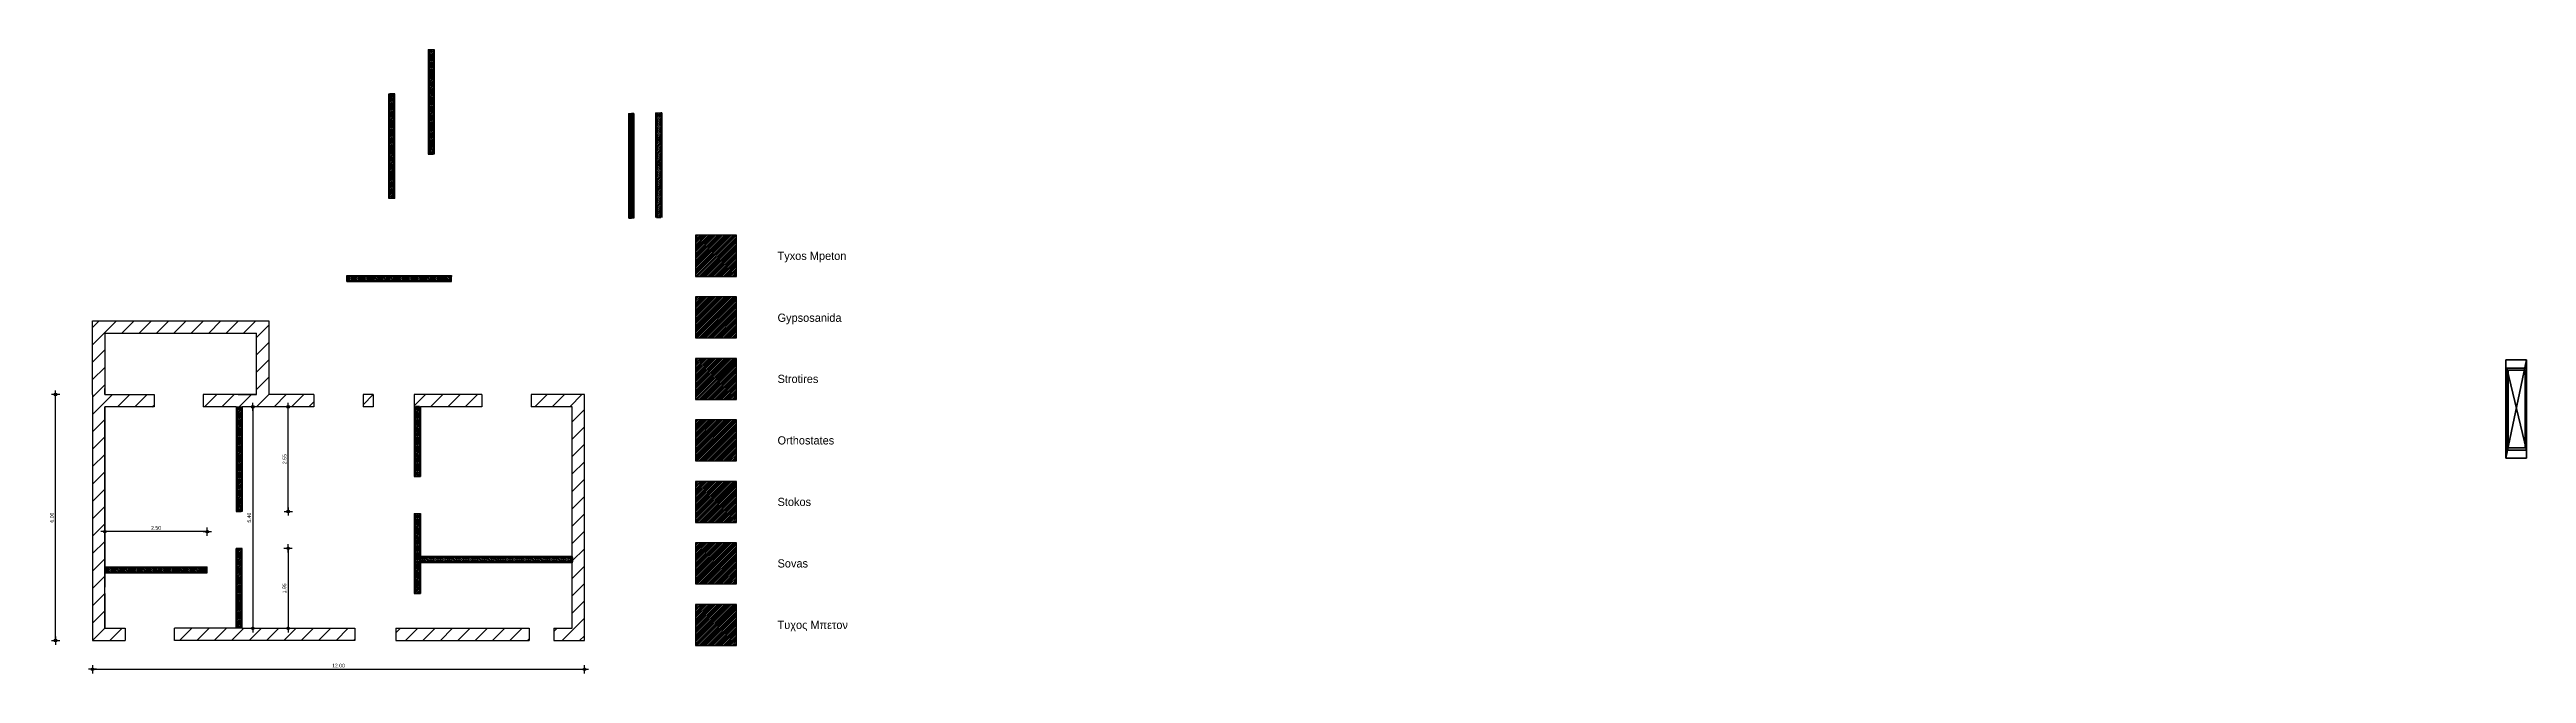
# Model space of a CAD drawing. Header units: metres. Extents: x 30 to 153, y -1 to 49.
# Drawn here: x 93 to 153.4, y 33.6 to 48.8 of the extents above; entities that cross this region are included whole.
import ezdxf
from ezdxf.enums import TextEntityAlignment as Align

# ---------------------------------------------------------------- set-up
doc = ezdxf.new("R2010")
doc.units = ezdxf.units.M
doc.header["$LTSCALE"] = 0.018
doc.linetypes.add('HIDDEN', pattern=[9.525, 6.35, -3.175])
for name, color, linetype in [('3DFURNIT', 2, 'Continuous'), ('DIMBLK', 3, 'Continuous'), ('FURNITUR', 2, 'Continuous'), ('LAYER-ON', 4, 'Continuous')]:
    doc.layers.add(name, color=color, linetype=linetype)
doc.styles.get("Standard").update_dxf_attribs({"font": 'ugtxt.shx'})
doc.dimstyles.new('CADWDOT', dxfattribs={"dimscale": 0.05, "dimtxt": 1.8, "dimasz": 0.08, "dimexe": 2, "dimexo": 0, "dimgap": 0.09, "dimtad": 0, "dimrnd": 0.001, "dimzin": 0, "dimdsep": 46, "dimtxsty": 'Standard', "dimblk": 'ARTDIM', "dimblk1": 'ARTDIM', "dimblk2": 'ARTDIM', "dimsah": 1, "dimcen": 0.09, "dimdle": 0.05, "dimse1": 1, "dimse2": 1, "dimadec": 0, "dimazin": 0, "dimtfac": 1, "dimtdec": 4, "dimtmove": 0, "dimatfit": 3, "dimldrblk": 'ARTDIM', "dimfxl": 0, "dimtvp": 0.9999, "dimtolj": 1, "dimtzin": 0, "dimarcsym": 0})

msp = doc.modelspace()

# ---------------------------------------------------------------- texts
for s, p in [('Tyxos Mpeton', (110.735, 43.736)), ('Gypsosanida', (110.735, 42.227)), ('Strotires', (110.735, 40.736)), ('Orthostates', (110.735, 39.236)), ('Stokos', (110.735, 37.736)), ('Sovas', (110.735, 36.236)), ('Τυχος Μπετον', (110.735, 34.736))]:
    msp.add_text(s, height=0.2).set_placement(p, align=Align.MIDDLE_LEFT)

# ---------------------------------------------------------------- blocks, each defined once
blk = doc.blocks.new('ARTDIM')
at = {"layer": 'DIMBLK'}
for p, q in [((-24.9975, 0), (24.9975, 0)), ((0, -24.9975), (0, 24.9975))]:
    blk.add_line(p, q, dxfattribs=at)
blk.add_circle((0, 0), 8.25, dxfattribs=at)
blk = doc.blocks.new('*D60')
at = {"color": 0, "lineweight": -2, "transparency": 16777216}
blk.add_line((93.124, 34.357), (93.124, 40.349), dxfattribs=at)
at = {"layer": 'Defpoints', "color": 0, "transparency": 16777216}
for p in [(93.124, 40.353), (94.024, 40.353), (94.024, 34.353)]:
    blk.add_point(p, dxfattribs=at)
at = {"color": 0, "lineweight": -2, "transparency": 16777216, "xscale": 0.004, "yscale": 0.004, "zscale": 0.004}
for p, rotation in [((93.124, 40.353), 90), ((93.124, 34.353), 270)]:
    blk.add_blockref('ARTDIM', p, dxfattribs=dict(at, rotation=rotation))
at = {"color": 0, "transparency": 16777216, "insert": (93.034, 37.353), "char_height": 0.09, "attachment_point": 5, "rotation": 90}
blk.add_mtext('\\A1;6.00', dxfattribs=at)
blk = doc.blocks.new('*D61')
at = {"color": 0, "lineweight": -2, "transparency": 16777216}
blk.add_line((94.028, 33.653), (106.02, 33.653), dxfattribs=at)
at = {"layer": 'Defpoints', "color": 0, "transparency": 16777216}
for p in [(94.024, 34.353), (106.024, 34.353), (106.024, 33.653)]:
    blk.add_point(p, dxfattribs=at)
at = {"color": 0, "lineweight": -2, "transparency": 16777216, "xscale": 0.004, "yscale": 0.004, "zscale": 0.004, "rotation": 180}
blk.add_blockref('ARTDIM', (94.024, 33.653), dxfattribs=at)
at = {"color": 0, "lineweight": -2, "transparency": 16777216, "xscale": 0.004, "yscale": 0.004, "zscale": 0.004}
blk.add_blockref('ARTDIM', (106.024, 33.653), dxfattribs=at)
at = {"color": 0, "transparency": 16777216, "insert": (100.024, 33.743), "char_height": 0.09, "attachment_point": 5}
blk.add_mtext('\\A1;12.00', dxfattribs=at)
blk = doc.blocks.new('*D62')
at = {"color": 0, "lineweight": -2, "transparency": 16777216}
blk.add_line((98.799, 37.507), (98.799, 40.049), dxfattribs=at)
at = {"layer": 'Defpoints', "color": 0, "transparency": 16777216}
for p in [(97.679, 40.053), (98.799, 40.053), (97.674, 37.503)]:
    blk.add_point(p, dxfattribs=at)
at = {"color": 0, "lineweight": -2, "transparency": 16777216, "xscale": 0.004, "yscale": 0.004, "zscale": 0.004}
for p, rotation in [((98.799, 40.053), 90), ((98.799, 37.503), 270)]:
    blk.add_blockref('ARTDIM', p, dxfattribs=dict(at, rotation=rotation))
at = {"color": 0, "transparency": 16777216, "insert": (98.709, 38.778), "char_height": 0.09, "attachment_point": 5, "rotation": 90}
blk.add_mtext('\\A1;2.55', dxfattribs=at)
blk = doc.blocks.new('*D63')
at = {"color": 0, "lineweight": -2, "transparency": 16777216}
blk.add_line((98.794, 36.599), (98.794, 34.657), dxfattribs=at)
at = {"layer": 'Defpoints', "color": 0, "transparency": 16777216}
for p in [(97.674, 36.603), (97.674, 34.653), (98.794, 34.653)]:
    blk.add_point(p, dxfattribs=at)
at = {"color": 0, "lineweight": -2, "transparency": 16777216, "xscale": 0.004, "yscale": 0.004, "zscale": 0.004}
for p, rotation in [((98.794, 36.603), 90), ((98.794, 34.653), 270)]:
    blk.add_blockref('ARTDIM', p, dxfattribs=dict(at, rotation=rotation))
at = {"color": 0, "transparency": 16777216, "insert": (98.704, 35.628), "char_height": 0.09, "attachment_point": 5, "rotation": 90}
blk.add_mtext('\\A1;1.95', dxfattribs=at)
blk = doc.blocks.new('*D64')
at = {"color": 0, "lineweight": -2, "transparency": 16777216}
blk.add_line((96.82, 37.01), (94.328, 37.01), dxfattribs=at)
at = {"layer": 'Defpoints', "color": 0, "transparency": 16777216}
for p in [(94.324, 37.01), (94.324, 36.153), (96.824, 36.153)]:
    blk.add_point(p, dxfattribs=at)
at = {"color": 0, "lineweight": -2, "transparency": 16777216, "xscale": 0.004, "yscale": 0.004, "zscale": 0.004, "rotation": 180}
blk.add_blockref('ARTDIM', (94.324, 37.01), dxfattribs=at)
at = {"color": 0, "lineweight": -2, "transparency": 16777216, "xscale": 0.004, "yscale": 0.004, "zscale": 0.004}
blk.add_blockref('ARTDIM', (96.824, 37.01), dxfattribs=at)
at = {"color": 0, "transparency": 16777216, "insert": (95.574, 37.1), "char_height": 0.09, "attachment_point": 5}
blk.add_mtext('\\A1;2.50', dxfattribs=at)
blk = doc.blocks.new('*D65')
at = {"color": 0, "lineweight": -2, "transparency": 16777216}
blk.add_line((97.935, 40.049), (97.935, 34.657), dxfattribs=at)
at = {"layer": 'Defpoints', "color": 0, "transparency": 16777216}
for p in [(97.679, 40.053), (97.674, 34.653), (97.935, 34.653)]:
    blk.add_point(p, dxfattribs=at)
at = {"color": 0, "lineweight": -2, "transparency": 16777216, "xscale": 0.004, "yscale": 0.004, "zscale": 0.004}
for p, rotation in [((97.935, 40.053), 90), ((97.935, 34.653), 270)]:
    blk.add_blockref('ARTDIM', p, dxfattribs=dict(at, rotation=rotation))
at = {"color": 0, "transparency": 16777216, "insert": (97.845, 37.353), "char_height": 0.09, "attachment_point": 5, "rotation": 90}
blk.add_mtext('\\A1;5.40', dxfattribs=at)
blk = doc.blocks.new('cwdi110')
at = {"layer": '3DFURNIT', "color": 34}
blk.add_3dface([(0.38, -0.015, 1.1), (2.02, -0.015, 1.1), (2.02, -0.015, 2.1), (0.38, -0.015, 2.1)], dxfattribs=at)
at = {"layer": 'FURNITUR'}
for p, q in [((2.4, 0), (0, 0)), ((0, 0), (0, -0.5)), ((2.4, -0.5), (2.4, 0)), ((0, -0.5), (2.4, -0.5))]:
    blk.add_line(p, q, dxfattribs=at)
at = {"layer": 'FURNITUR', "linetype": 'HIDDEN'}
for p, q in [((0.2, 0), (0.2, -0.5)), ((2.2, 0), (2.2, -0.5))]:
    blk.add_line(p, q, dxfattribs=at)
at = {"layer": 'FURNITUR'}
blk.add_lwpolyline([(0.28, 0), (0.28, -0.03), (2.12, -0.03), (2.12, 0)], dxfattribs=at)
at = {"layer": '3DFURNIT', "color": 112}
mesh = blk.add_polyface(dxfattribs=at)
corners = [(0, 0, 0.87), (0, 0, 0.9), (2.4, 0, 0.87), (2.4, 0, 0.9), (2.4, -0.5, 0.87), (2.4, -0.5, 0.9), (0, -0.5, 0.9), (0, -0.5, 0.87)]
mesh.append_faces([[corners[k] for k in face] for face in [(7, 0, 4, 4), (2, 4, 0, 0)]], dxfattribs={"vtx1": -1, "vtx2": -1, "color": 112})
mesh.append_faces([[corners[k] for k in face] for face in [(2, 0, 1, 1), (1, 3, 2, 2), (0, 7, 6, 6), (6, 1, 0, 0), (1, 6, 5, 5), (5, 3, 1, 1), (4, 2, 3, 3), (3, 5, 4, 4), (7, 4, 5, 5), (5, 6, 7, 7)]], dxfattribs={"vtx2": -1, "vtx3": -1, "color": 112})
at = {"layer": '3DFURNIT', "color": 157}
mesh = blk.add_polyface(dxfattribs=at)
corners = [(0.2, 0, 0.1), (0.2, -0.48, 0.1), (0.2, -0.48, 0.77), (0.2, 0, 0.77), (2.2, 0, 0.1), (2.2, 0, 0.77), (2.2, -0.48, 0.77), (2.2, -0.48, 0.1)]
mesh.append_faces([[corners[k] for k in face] for face in [(4, 1, 0, 0), (2, 5, 3, 3)]], dxfattribs={"vtx0": -1, "vtx2": -1, "color": 157})
mesh.append_faces([[corners[k] for k in face] for face in [(7, 1, 4, 4), (0, 1, 3, 3), (2, 3, 1, 1), (6, 5, 2, 2)]], dxfattribs={"vtx1": -1, "vtx2": -1, "color": 157})
mesh.append_faces([[corners[k] for k in face] for face in [(0, 3, 5, 5), (5, 4, 0, 0), (7, 4, 5, 5), (5, 6, 7, 7)]], dxfattribs={"vtx2": -1, "vtx3": -1, "color": 157})
at = {"layer": '3DFURNIT', "color": 231}
mesh = blk.add_polyface(dxfattribs=at)
corners = [(2.15, 0), (2.15, 0, 0.1), (2.15, -0.45), (2.15, -0.45, 0.1), (0.25, -0.45), (0.25, -0.45, 0.1), (0.25, 0, 0.1), (0.25, 0)]
mesh.append_faces([[corners[k] for k in face] for face in [(7, 6, 1, 1), (1, 0, 7, 7), (2, 0, 1, 1), (1, 3, 2, 2), (4, 2, 3, 3), (3, 5, 4, 4), (7, 4, 5, 5), (5, 6, 7, 7)]], dxfattribs={"vtx2": -1, "vtx3": -1, "color": 231})
mesh = blk.add_polyface(dxfattribs=at)
corners = [(2.15, 0, 0.77), (2.15, 0, 0.87), (2.15, -0.45, 0.77), (2.15, -0.45, 0.87), (0.25, -0.45, 0.77), (0.25, -0.45, 0.87), (0.25, 0, 0.87), (0.25, 0, 0.77)]
mesh.append_faces([[corners[k] for k in face] for face in [(7, 6, 1, 1), (1, 0, 7, 7), (2, 0, 1, 1), (1, 3, 2, 2), (4, 2, 3, 3), (3, 5, 4, 4), (7, 4, 5, 5), (5, 6, 7, 7)]], dxfattribs={"vtx2": -1, "vtx3": -1, "color": 231})
at = {"layer": '3DFURNIT', "color": 157}
mesh = blk.add_polyface(dxfattribs=at)
corners = [(0.28, 0, 1), (2.12, 0, 1), (2.02, -0.015, 2.1), (0.38, -0.015, 2.1), (0.38, -0.015, 1.1), (2.02, -0.015, 1.1), (2.12, 0, 2.2), (0.28, 0, 2.2), (2.02, -0.03, 2.1), (2.12, -0.03, 1), (2.02, -0.03, 1.1), (2.12, -0.03, 2.2), (0.38, -0.03, 2.1), (0.38, -0.03, 1.1), (0.28, -0.03, 1), (0.28, -0.03, 2.2)]
mesh.append_faces([[corners[k] for k in face] for face in [(10, 9, 13, 13), (11, 12, 15, 15), (8, 11, 10, 10), (9, 10, 11, 11)]], dxfattribs={"vtx0": -1, "vtx1": -1, "vtx2": -1, "color": 157})
mesh.append_faces([[corners[k] for k in face] for face in [(13, 9, 14, 14), (11, 8, 12, 12), (15, 12, 13, 13), (13, 14, 15, 15)]], dxfattribs={"vtx0": -1, "vtx2": -1, "vtx3": -1, "color": 157})
mesh.append_faces([[corners[k] for k in face] for face in [(3, 4, 12, 12), (13, 12, 4, 4), (5, 2, 10, 10), (8, 10, 2, 2), (2, 3, 8, 8), (12, 8, 3, 3), (4, 5, 13, 13), (10, 13, 5, 5)]], dxfattribs={"vtx1": -1, "vtx2": -1, "color": 157})
mesh.append_faces([[corners[k] for k in face] for face in [(6, 1, 9, 9), (9, 11, 6, 6), (0, 7, 15, 15), (15, 14, 0, 0), (1, 0, 14, 14), (14, 9, 1, 1), (7, 6, 11, 11), (11, 15, 7, 7)]], dxfattribs={"vtx2": -1, "vtx3": -1, "color": 157})
mesh = blk.add_polyface(dxfattribs=at)
corners = [(0.2, -0.48, 0.1), (0.701, -0.48, 0.1), (1.201, -0.48, 0.1), (1.701, -0.48, 0.1), (2.2, -0.48, 0.1), (0.699, -0.48, 0.1), (1.199, -0.48, 0.1), (1.699, -0.48, 0.1), (0.2, -0.48, 0.8), (0.699, -0.48, 0.8), (1.199, -0.48, 0.8), (0.701, -0.48, 0.8), (1.699, -0.48, 0.8), (1.201, -0.48, 0.8), (2.2, -0.48, 0.8), (1.701, -0.48, 0.8), (0.699, -0.5, 0.1), (0.699, -0.5, 0.8), (0.2, -0.5, 0.8), (0.2, -0.5, 0.1), (1.199, -0.5, 0.1), (1.199, -0.5, 0.8), (0.701, -0.5, 0.8), (0.701, -0.5, 0.1), (2.2, -0.5, 0.1), (2.2, -0.5, 0.8), (1.701, -0.5, 0.8), (1.701, -0.5, 0.1), (1.699, -0.5, 0.1), (1.699, -0.5, 0.8), (1.201, -0.5, 0.8), (1.201, -0.5, 0.1)]
mesh.append_faces([[corners[k] for k in face] for face in [(16, 0, 5, 5), (8, 17, 9, 9)]], dxfattribs={"vtx0": -1, "vtx2": -1, "color": 157})
mesh.append_faces([[corners[k] for k in face] for face in [(23, 1, 20, 20), (6, 20, 1, 1), (31, 2, 28, 28), (7, 28, 2, 2), (27, 3, 24, 24), (4, 24, 3, 3), (0, 19, 8, 8), (18, 8, 19, 19), (1, 23, 11, 11), (22, 11, 23, 23), (2, 31, 13, 13), (30, 13, 31, 31), (3, 27, 15, 15), (26, 15, 27, 27), (18, 17, 8, 8)]], dxfattribs={"vtx1": -1, "vtx2": -1, "color": 157})
mesh.append_faces([[corners[k] for k in face] for face in [(16, 19, 0, 0), (24, 4, 14, 14), (14, 25, 24, 24), (16, 5, 9, 9), (9, 17, 16, 16), (20, 6, 10, 10), (10, 21, 20, 20), (28, 7, 12, 12), (12, 29, 28, 28), (11, 22, 21, 21), (21, 10, 11, 11), (13, 30, 29, 29), (29, 12, 13, 13), (15, 26, 25, 25), (25, 14, 15, 15), (19, 16, 17, 17), (17, 18, 19, 19), (23, 20, 21, 21), (21, 22, 23, 23), (27, 24, 25, 25), (25, 26, 27, 27), (31, 28, 29, 29), (29, 30, 31, 31)]], dxfattribs={"vtx2": -1, "vtx3": -1, "color": 157})

# ---------------------------------------------------------------- dimensions: what is measured, and where the dimension line sits
for base, p1, p2, picture, middle in [((93.124, 40.353), (94.024, 34.353), (94.024, 40.353), '*D60', (93.034, 37.353)), ((98.799, 40.053), (97.674, 37.503), (97.679, 40.053), '*D62', (98.709, 38.778)), ((97.935, 34.653), (97.679, 40.053), (97.674, 34.653), '*D65', (97.845, 37.353)), ((98.794, 34.653), (97.674, 36.603), (97.674, 34.653), '*D63', (98.704, 35.628))]:
    dim = msp.add_linear_dim(base=base, p1=p1, p2=p2, angle=90, dimstyle='CADWDOT')
    dim.commit()
    dim.dimension.update_dxf_attribs({"geometry": picture, "text_midpoint": middle})
for base, p1, p2, picture, middle in [((94.324, 37.01), (96.824, 36.153), (94.324, 36.153), '*D64', (95.574, 37.1)), ((106.024, 33.653), (94.024, 34.353), (106.024, 34.353), '*D61', (100.024, 33.743))]:
    dim = msp.add_linear_dim(base=base, p1=p1, p2=p2, dimstyle='CADWDOT')
    dim.commit()
    dim.dimension.update_dxf_attribs({"geometry": picture, "text_midpoint": middle})

# ---------------------------------------------------------------- linework, layer by layer
at = {"color": 1}
for p, q in [((102.21, 48.766), (102.21, 46.216)), ((102.21, 48.766), (102.235, 48.766)), ((102.335, 48.766), (102.36, 48.766)), ((102.36, 48.766), (102.36, 46.216)), ((101.25, 45.138), (101.25, 47.688)), ((101.25, 47.688), (101.275, 47.688)), ((101.4, 47.688), (101.375, 47.688)), ((101.4, 45.138), (101.4, 47.688)), ((107.115, 47.205), (107.115, 44.655)), ((107.115, 47.205), (107.145, 47.205)), ((107.205, 47.205), (107.175, 47.205)), ((107.205, 47.205), (107.205, 44.655)), ((107.756, 47.223), (107.756, 44.673)), ((107.756, 47.223), (107.786, 47.223)), ((107.916, 47.223), (107.886, 47.223)), ((107.916, 47.223), (107.916, 44.673)), ((102.21, 46.216), (102.235, 46.216)), ((102.36, 46.216), (102.335, 46.216)), ((101.275, 45.138), (101.25, 45.138)), ((101.4, 45.138), (101.375, 45.138)), ((107.115, 44.655), (107.145, 44.655)), ((107.205, 44.655), (107.175, 44.655)), ((100.23, 43.257), (102.78, 43.257)), ((100.23, 43.232), (100.23, 43.257)), ((100.23, 43.107), (100.23, 43.132)), ((100.23, 43.107), (102.78, 43.107)), ((102.78, 43.257), (102.78, 43.232)), ((102.78, 43.107), (102.78, 43.132)), ((108.735, 41.736), (109.735, 42.736)), ((108.735, 41.778), (109.692, 42.736)), ((108.735, 41.821), (109.65, 42.736)), ((108.735, 41.863), (109.607, 42.736)), ((108.735, 41.906), (109.565, 42.736)), ((108.735, 41.948), (109.522, 42.736)), ((108.735, 41.99), (109.48, 42.736)), ((108.735, 42.5), (108.971, 42.736)), ((108.735, 42.457), (109.013, 42.736)), ((108.735, 42.415), (109.056, 42.736)), ((108.735, 42.372), (109.098, 42.736)), ((108.735, 42.457), (109.013, 42.736)), ((108.735, 42.542), (108.928, 42.736)), ((108.735, 42.584), (108.886, 42.736)), ((108.735, 42.627), (108.844, 42.736)), ((108.735, 42.669), (108.801, 42.736)), ((108.735, 42.712), (108.759, 42.736)), ((108.735, 42.118), (109.353, 42.736)), ((108.735, 42.075), (109.395, 42.736)), ((108.735, 42.033), (109.438, 42.736)), ((108.735, 42.075), (109.395, 42.736)), ((108.735, 42.16), (109.31, 42.736)), ((108.735, 42.203), (109.268, 42.736)), ((108.735, 42.245), (109.225, 42.736)), ((108.735, 42.287), (109.183, 42.736)), ((108.735, 42.33), (109.141, 42.736)), ((108.777, 41.736), (109.735, 42.693)), ((108.777, 41.736), (109.735, 42.693)), ((108.819, 41.736), (109.735, 42.651)), ((108.862, 41.736), (109.735, 42.609)), ((108.904, 41.736), (109.735, 42.566)), ((108.947, 41.736), (109.735, 42.524)), ((108.989, 41.736), (109.735, 42.481)), ((109.031, 41.736), (109.735, 42.439)), ((109.074, 41.736), (109.735, 42.396)), ((109.116, 41.736), (109.735, 42.354)), ((109.159, 41.736), (109.735, 42.312)), ((109.159, 41.736), (109.735, 42.312)), ((109.201, 41.736), (109.735, 42.269)), ((109.244, 41.736), (109.735, 42.227)), ((109.286, 41.736), (109.735, 42.184)), ((109.328, 41.736), (109.735, 42.142)), ((109.371, 41.736), (109.735, 42.099)), ((109.413, 41.736), (109.735, 42.057)), ((109.456, 41.736), (109.735, 42.015)), ((109.498, 41.736), (109.735, 41.972)), ((109.541, 41.736), (109.735, 41.93)), ((109.541, 41.736), (109.735, 41.93)), ((109.583, 41.736), (109.735, 41.887)), ((109.625, 41.736), (109.735, 41.845)), ((109.668, 41.736), (109.735, 41.802)), ((109.71, 41.736), (109.735, 41.76)), ((97.524, 40.053), (97.524, 37.503)), ((97.524, 40.053), (97.549, 40.053)), ((97.649, 40.053), (97.674, 40.053)), ((97.674, 40.053), (97.674, 37.503)), ((101.874, 40.053), (101.874, 38.353)), ((101.874, 40.053), (101.899, 40.053)), ((101.999, 40.053), (102.024, 40.053)), ((102.024, 40.053), (102.024, 38.353)), ((101.874, 38.353), (101.899, 38.353)), ((101.999, 38.353), (102.024, 38.353)), ((97.524, 37.503), (97.549, 37.503)), ((97.674, 37.503), (97.649, 37.503)), ((101.874, 37.453), (101.874, 35.503)), ((101.874, 37.453), (101.899, 37.453)), ((101.999, 37.453), (102.024, 37.453)), ((102.024, 37.453), (102.024, 36.403)), ((97.524, 34.653), (97.524, 36.603)), ((97.549, 36.603), (97.524, 36.603)), ((97.674, 36.603), (97.649, 36.603)), ((97.674, 34.653), (97.674, 36.603)), ((103.284, 36.403), (102.024, 36.403)), ((105.724, 36.403), (103.284, 36.403)), ((105.724, 36.403), (105.724, 36.378)), ((105.724, 36.278), (105.724, 36.253)), ((94.324, 36.153), (96.824, 36.153)), ((94.324, 36.128), (94.324, 36.153)), ((94.324, 36.003), (94.324, 36.028)), ((94.324, 36.003), (96.824, 36.003)), ((96.824, 36.128), (96.824, 36.153)), ((96.824, 36.003), (96.824, 36.028)), ((103.284, 36.253), (102.024, 36.253)), ((102.024, 36.253), (102.024, 35.503)), ((105.724, 36.253), (103.284, 36.253)), ((101.874, 35.503), (101.899, 35.503)), ((101.999, 35.503), (102.024, 35.503)), ((97.549, 34.653), (97.524, 34.653)), ((97.674, 34.653), (97.649, 34.653))]:
    msp.add_line(p, q, dxfattribs=at)
at = {"color": 2}
for p, q in [((102.235, 48.766), (102.235, 46.216)), ((102.235, 48.633), (102.328, 48.726)), ((102.235, 48.675), (102.286, 48.726)), ((102.235, 48.717), (102.243, 48.726)), ((102.235, 48.59), (102.335, 48.69)), ((102.235, 48.548), (102.335, 48.648)), ((102.235, 48.505), (102.335, 48.605)), ((102.235, 48.463), (102.335, 48.563)), ((102.235, 48.42), (102.335, 48.52)), ((102.235, 48.378), (102.335, 48.478)), ((102.235, 48.336), (102.335, 48.436)), ((102.235, 48.293), (102.335, 48.393)), ((102.235, 48.251), (102.335, 48.351)), ((102.335, 48.766), (102.335, 46.216)), ((102.235, 48.208), (102.335, 48.308)), ((102.235, 48.166), (102.335, 48.266)), ((102.235, 48.033), (102.328, 48.126)), ((102.235, 48.075), (102.286, 48.126)), ((102.235, 48.117), (102.243, 48.126)), ((102.235, 47.99), (102.335, 48.09)), ((102.235, 47.948), (102.335, 48.048)), ((102.235, 47.905), (102.335, 48.005)), ((102.235, 47.863), (102.335, 47.963)), ((102.235, 47.82), (102.335, 47.92)), ((102.235, 47.778), (102.335, 47.878)), ((102.235, 47.736), (102.335, 47.836)), ((102.235, 47.693), (102.335, 47.793)), ((102.235, 47.651), (102.335, 47.751)), ((102.277, 48.166), (102.335, 48.223)), ((102.32, 48.166), (102.335, 48.181)), ((101.275, 45.138), (101.275, 47.688)), ((101.29, 47.648), (101.275, 47.633)), ((101.333, 47.648), (101.275, 47.59)), ((101.375, 47.538), (101.275, 47.438)), ((101.29, 47.538), (101.275, 47.523)), ((101.333, 47.538), (101.275, 47.48)), ((101.375, 47.495), (101.275, 47.395)), ((101.375, 47.453), (101.275, 47.353)), ((101.375, 47.411), (101.275, 47.311)), ((101.375, 47.368), (101.275, 47.268)), ((101.375, 47.326), (101.275, 47.226)), ((101.375, 47.283), (101.275, 47.183)), ((101.375, 47.241), (101.275, 47.141)), ((101.375, 47.198), (101.275, 47.098)), ((101.375, 47.156), (101.275, 47.056)), ((101.375, 47.648), (101.305, 47.578)), ((101.375, 47.605), (101.347, 47.578)), ((101.375, 45.138), (101.375, 47.688)), ((102.235, 47.608), (102.335, 47.708)), ((102.235, 47.566), (102.335, 47.666)), ((102.235, 47.433), (102.328, 47.526)), ((102.235, 47.475), (102.286, 47.526)), ((102.235, 47.517), (102.243, 47.526)), ((102.235, 47.39), (102.335, 47.49)), ((102.235, 47.348), (102.335, 47.448)), ((102.235, 47.305), (102.335, 47.405)), ((102.235, 47.263), (102.335, 47.363)), ((102.235, 47.22), (102.335, 47.32)), ((102.235, 47.178), (102.335, 47.278)), ((102.235, 47.136), (102.335, 47.236)), ((102.235, 47.093), (102.335, 47.193)), ((102.235, 47.051), (102.335, 47.151)), ((102.277, 47.566), (102.335, 47.623)), ((102.32, 47.566), (102.335, 47.581)), ((107.145, 47.205), (107.145, 44.655)), ((107.145, 47.157), (107.163, 47.175)), ((107.145, 47.115), (107.175, 47.145)), ((107.175, 47.205), (107.175, 44.655)), ((107.786, 47.223), (107.786, 44.673)), ((107.786, 47.09), (107.879, 47.183)), ((107.786, 47.132), (107.836, 47.183)), ((107.786, 47.175), (107.794, 47.183)), ((107.786, 47.048), (107.886, 47.148)), ((107.886, 47.223), (107.886, 44.673)), ((101.375, 47.114), (101.275, 47.014)), ((101.375, 46.938), (101.275, 46.838)), ((101.29, 46.938), (101.275, 46.923)), ((101.333, 46.938), (101.275, 46.88)), ((101.375, 46.895), (101.275, 46.795)), ((101.375, 46.853), (101.275, 46.753)), ((101.375, 46.811), (101.275, 46.711)), ((101.375, 46.768), (101.275, 46.668)), ((101.375, 46.726), (101.275, 46.626)), ((101.375, 46.683), (101.275, 46.583)), ((101.375, 46.641), (101.275, 46.541)), ((101.375, 46.598), (101.275, 46.498)), ((101.375, 46.556), (101.275, 46.456)), ((101.375, 47.071), (101.282, 46.978)), ((101.375, 47.029), (101.324, 46.978)), ((101.375, 46.986), (101.367, 46.978)), ((102.235, 47.008), (102.335, 47.108)), ((102.235, 46.966), (102.335, 47.066)), ((102.235, 46.833), (102.328, 46.926)), ((102.235, 46.875), (102.286, 46.926)), ((102.235, 46.917), (102.243, 46.926)), ((102.235, 46.79), (102.335, 46.89)), ((102.235, 46.748), (102.335, 46.848)), ((102.235, 46.705), (102.335, 46.805)), ((102.235, 46.663), (102.335, 46.763)), ((102.235, 46.62), (102.335, 46.72)), ((102.235, 46.578), (102.335, 46.678)), ((102.235, 46.536), (102.335, 46.636)), ((102.235, 46.493), (102.335, 46.593)), ((102.235, 46.451), (102.335, 46.551)), ((102.277, 46.966), (102.335, 47.023)), ((102.32, 46.966), (102.335, 46.981)), ((107.145, 47.072), (107.175, 47.102)), ((107.145, 47.03), (107.175, 47.06)), ((107.145, 46.987), (107.175, 47.017)), ((107.145, 46.945), (107.175, 46.975)), ((107.145, 46.902), (107.175, 46.932)), ((107.145, 46.86), (107.175, 46.89)), ((107.145, 46.818), (107.175, 46.848)), ((107.145, 46.775), (107.175, 46.805)), ((107.145, 46.733), (107.175, 46.763)), ((107.145, 46.69), (107.175, 46.72)), ((107.145, 46.648), (107.175, 46.678)), ((107.145, 46.605), (107.175, 46.635)), ((107.786, 47.005), (107.886, 47.105)), ((107.786, 46.963), (107.886, 47.063)), ((107.786, 46.92), (107.886, 47.02)), ((107.786, 46.878), (107.886, 46.978)), ((107.786, 46.835), (107.886, 46.935)), ((107.786, 46.793), (107.886, 46.893)), ((107.786, 46.751), (107.886, 46.851)), ((107.786, 46.708), (107.886, 46.808)), ((107.786, 46.666), (107.886, 46.766)), ((107.786, 46.623), (107.886, 46.723)), ((107.786, 46.49), (107.879, 46.583)), ((107.786, 46.532), (107.836, 46.583)), ((107.786, 46.575), (107.794, 46.583)), ((107.786, 46.448), (107.886, 46.548)), ((107.828, 46.623), (107.886, 46.681)), ((107.87, 46.623), (107.886, 46.639)), ((101.375, 46.514), (101.275, 46.414)), ((101.375, 46.338), (101.275, 46.238)), ((101.29, 46.338), (101.275, 46.323)), ((101.333, 46.338), (101.275, 46.28)), ((101.375, 46.295), (101.275, 46.195)), ((101.375, 46.253), (101.275, 46.153)), ((101.375, 46.211), (101.275, 46.111)), ((101.375, 46.168), (101.275, 46.068)), ((101.375, 46.126), (101.275, 46.026)), ((101.375, 46.083), (101.275, 45.983)), ((101.375, 46.041), (101.275, 45.941)), ((101.375, 45.998), (101.275, 45.898)), ((101.375, 45.956), (101.275, 45.856)), ((101.375, 46.471), (101.282, 46.378)), ((101.375, 46.429), (101.324, 46.378)), ((101.375, 46.386), (101.367, 46.378)), ((102.235, 46.408), (102.335, 46.508)), ((102.235, 46.366), (102.335, 46.466)), ((102.235, 46.256), (102.305, 46.326)), ((102.235, 46.298), (102.263, 46.326)), ((102.277, 46.366), (102.335, 46.423)), ((102.277, 46.256), (102.335, 46.313)), ((102.32, 46.366), (102.335, 46.381)), ((102.32, 46.256), (102.335, 46.271)), ((107.786, 46.405), (107.886, 46.505)), ((107.786, 46.363), (107.886, 46.463)), ((107.786, 46.32), (107.886, 46.42)), ((107.786, 46.278), (107.886, 46.378)), ((107.786, 46.235), (107.886, 46.335)), ((107.786, 46.193), (107.886, 46.293)), ((107.786, 46.151), (107.886, 46.251)), ((107.786, 46.108), (107.886, 46.208)), ((107.786, 46.066), (107.886, 46.166)), ((107.786, 46.023), (107.886, 46.123)), ((107.786, 45.89), (107.879, 45.983)), ((107.786, 45.932), (107.836, 45.983)), ((107.786, 45.975), (107.794, 45.983)), ((107.786, 45.848), (107.886, 45.948)), ((107.828, 46.023), (107.886, 46.081)), ((107.87, 46.023), (107.886, 46.039)), ((101.375, 45.914), (101.275, 45.814)), ((101.375, 45.738), (101.275, 45.638)), ((101.29, 45.738), (101.275, 45.723)), ((101.333, 45.738), (101.275, 45.68)), ((101.375, 45.695), (101.275, 45.595)), ((101.375, 45.653), (101.275, 45.553)), ((101.375, 45.611), (101.275, 45.511)), ((101.375, 45.568), (101.275, 45.468)), ((101.375, 45.526), (101.275, 45.426)), ((101.375, 45.483), (101.275, 45.383)), ((101.375, 45.441), (101.275, 45.341)), ((101.375, 45.398), (101.275, 45.298)), ((101.375, 45.356), (101.275, 45.256)), ((101.375, 45.871), (101.282, 45.778)), ((101.375, 45.829), (101.324, 45.778)), ((101.375, 45.786), (101.367, 45.778)), ((107.786, 45.805), (107.886, 45.905)), ((107.786, 45.763), (107.886, 45.863)), ((107.786, 45.72), (107.886, 45.82)), ((107.786, 45.678), (107.886, 45.778)), ((107.786, 45.635), (107.886, 45.735)), ((107.786, 45.593), (107.886, 45.693)), ((107.786, 45.551), (107.886, 45.651)), ((107.786, 45.508), (107.886, 45.608)), ((107.786, 45.466), (107.886, 45.566)), ((107.786, 45.423), (107.886, 45.523)), ((107.786, 45.29), (107.879, 45.383)), ((107.786, 45.332), (107.836, 45.383)), ((107.786, 45.375), (107.794, 45.383)), ((107.786, 45.248), (107.886, 45.348)), ((107.828, 45.423), (107.886, 45.481)), ((107.87, 45.423), (107.886, 45.439)), ((101.375, 45.314), (101.275, 45.214)), ((101.375, 45.271), (101.282, 45.178)), ((101.375, 45.229), (101.324, 45.178)), ((101.375, 45.186), (101.367, 45.178)), ((107.786, 45.205), (107.886, 45.305)), ((107.786, 45.163), (107.886, 45.263)), ((107.786, 45.12), (107.886, 45.22)), ((107.786, 45.078), (107.886, 45.178)), ((107.786, 45.035), (107.886, 45.135)), ((107.786, 44.993), (107.886, 45.093)), ((107.786, 44.951), (107.886, 45.051)), ((107.786, 44.908), (107.886, 45.008)), ((107.786, 44.866), (107.886, 44.966)), ((107.786, 44.823), (107.886, 44.923)), ((107.786, 44.713), (107.856, 44.783)), ((107.786, 44.756), (107.813, 44.783)), ((107.828, 44.823), (107.886, 44.881)), ((107.828, 44.713), (107.886, 44.771)), ((107.87, 44.823), (107.886, 44.839)), ((107.87, 44.713), (107.886, 44.729)), ((100.23, 43.232), (102.78, 43.232)), ((100.23, 43.132), (102.78, 43.132)), ((100.364, 43.132), (100.27, 43.225)), ((100.321, 43.132), (100.27, 43.183)), ((100.279, 43.132), (100.27, 43.14)), ((100.406, 43.132), (100.306, 43.232)), ((100.449, 43.132), (100.349, 43.232)), ((100.491, 43.132), (100.391, 43.232)), ((100.533, 43.132), (100.433, 43.232)), ((100.576, 43.132), (100.476, 43.232)), ((100.618, 43.132), (100.518, 43.232)), ((100.661, 43.132), (100.561, 43.232)), ((100.703, 43.132), (100.603, 43.232)), ((100.746, 43.132), (100.646, 43.232)), ((100.788, 43.132), (100.688, 43.232)), ((100.83, 43.132), (100.73, 43.232)), ((100.83, 43.174), (100.773, 43.232)), ((100.83, 43.216), (100.815, 43.232)), ((100.964, 43.132), (100.87, 43.225)), ((100.921, 43.132), (100.87, 43.183)), ((100.879, 43.132), (100.87, 43.14)), ((101.006, 43.132), (100.906, 43.232)), ((101.049, 43.132), (100.949, 43.232)), ((101.091, 43.132), (100.991, 43.232)), ((101.133, 43.132), (101.033, 43.232)), ((101.176, 43.132), (101.076, 43.232)), ((101.218, 43.132), (101.118, 43.232)), ((101.261, 43.132), (101.161, 43.232)), ((101.303, 43.132), (101.203, 43.232)), ((101.346, 43.132), (101.246, 43.232)), ((101.388, 43.132), (101.288, 43.232)), ((101.43, 43.132), (101.33, 43.232)), ((101.43, 43.174), (101.373, 43.232)), ((101.43, 43.216), (101.415, 43.232)), ((101.564, 43.132), (101.47, 43.225)), ((101.521, 43.132), (101.47, 43.183)), ((101.479, 43.132), (101.47, 43.14)), ((101.606, 43.132), (101.506, 43.232)), ((101.649, 43.132), (101.549, 43.232)), ((101.691, 43.132), (101.591, 43.232)), ((101.733, 43.132), (101.633, 43.232)), ((101.776, 43.132), (101.676, 43.232)), ((101.818, 43.132), (101.718, 43.232)), ((101.861, 43.132), (101.761, 43.232)), ((101.903, 43.132), (101.803, 43.232)), ((101.946, 43.132), (101.846, 43.232)), ((101.988, 43.132), (101.888, 43.232)), ((102.03, 43.132), (101.93, 43.232)), ((102.03, 43.174), (101.973, 43.232)), ((102.03, 43.216), (102.015, 43.232)), ((102.164, 43.132), (102.07, 43.225)), ((102.121, 43.132), (102.07, 43.183)), ((102.079, 43.132), (102.07, 43.14)), ((102.206, 43.132), (102.106, 43.232)), ((102.249, 43.132), (102.149, 43.232)), ((102.291, 43.132), (102.191, 43.232)), ((102.333, 43.132), (102.233, 43.232)), ((102.376, 43.132), (102.276, 43.232)), ((102.418, 43.132), (102.318, 43.232)), ((102.461, 43.132), (102.361, 43.232)), ((102.503, 43.132), (102.403, 43.232)), ((102.546, 43.132), (102.446, 43.232)), ((102.588, 43.132), (102.488, 43.232)), ((102.63, 43.132), (102.53, 43.232)), ((102.63, 43.174), (102.573, 43.232)), ((102.63, 43.216), (102.615, 43.232)), ((102.74, 43.132), (102.67, 43.202)), ((102.698, 43.132), (102.67, 43.159)), ((102.74, 43.174), (102.683, 43.232)), ((102.74, 43.216), (102.725, 43.232)), ((108.735, 40.236), (109.735, 41.236)), ((108.735, 40.278), (109.692, 41.236)), ((108.735, 40.321), (109.65, 41.236)), ((108.735, 40.363), (109.607, 41.236)), ((108.735, 40.406), (109.565, 41.236)), ((108.735, 40.448), (109.522, 41.236)), ((108.735, 40.49), (109.48, 41.236)), ((108.735, 41), (108.971, 41.236)), ((108.735, 40.957), (109.013, 41.236)), ((108.735, 40.915), (109.056, 41.236)), ((108.735, 40.872), (109.098, 41.236)), ((108.735, 40.957), (109.013, 41.236)), ((108.735, 41.042), (108.928, 41.236)), ((108.735, 41.084), (108.886, 41.236)), ((108.735, 41.127), (108.844, 41.236)), ((108.735, 41.169), (108.801, 41.236)), ((108.735, 41.212), (108.759, 41.236)), ((108.735, 40.618), (109.353, 41.236)), ((108.735, 40.575), (109.395, 41.236)), ((108.735, 40.533), (109.438, 41.236)), ((108.735, 40.575), (109.395, 41.236)), ((108.735, 40.66), (109.31, 41.236)), ((108.735, 40.703), (109.268, 41.236)), ((108.735, 40.745), (109.225, 41.236)), ((108.735, 40.787), (109.183, 41.236)), ((108.735, 40.83), (109.141, 41.236)), ((108.777, 40.236), (109.735, 41.193)), ((108.777, 40.236), (109.735, 41.193)), ((108.819, 40.236), (109.735, 41.151)), ((108.862, 40.236), (109.735, 41.109)), ((108.904, 40.236), (109.735, 41.066)), ((108.947, 40.236), (109.735, 41.024)), ((108.989, 40.236), (109.735, 40.981)), ((109.031, 40.236), (109.735, 40.939)), ((109.074, 40.236), (109.735, 40.896)), ((109.116, 40.236), (109.735, 40.854)), ((109.159, 40.236), (109.735, 40.812)), ((109.159, 40.236), (109.735, 40.812)), ((109.201, 40.236), (109.735, 40.769)), ((109.244, 40.236), (109.735, 40.727)), ((109.286, 40.236), (109.735, 40.684)), ((109.328, 40.236), (109.735, 40.642)), ((109.371, 40.236), (109.735, 40.599)), ((109.413, 40.236), (109.735, 40.557)), ((109.456, 40.236), (109.735, 40.515)), ((97.549, 40.053), (97.549, 37.503)), ((97.549, 39.919), (97.642, 40.013)), ((97.549, 39.962), (97.6, 40.013)), ((97.549, 40.004), (97.558, 40.013)), ((97.549, 39.877), (97.649, 39.977)), ((97.549, 39.834), (97.649, 39.934)), ((97.549, 39.792), (97.649, 39.892)), ((97.649, 40.053), (97.649, 37.503)), ((101.899, 40.053), (101.899, 38.353)), ((101.899, 39.919), (101.992, 40.013)), ((101.899, 39.962), (101.95, 40.013)), ((101.899, 40.004), (101.908, 40.013)), ((101.899, 39.877), (101.999, 39.977)), ((101.899, 39.834), (101.999, 39.934)), ((101.899, 39.792), (101.999, 39.892)), ((101.999, 40.053), (101.999, 38.353)), ((109.498, 40.236), (109.735, 40.472)), ((109.541, 40.236), (109.735, 40.43)), ((109.541, 40.236), (109.735, 40.43)), ((109.583, 40.236), (109.735, 40.387)), ((109.625, 40.236), (109.735, 40.345)), ((109.668, 40.236), (109.735, 40.302)), ((109.71, 40.236), (109.735, 40.26)), ((97.549, 39.75), (97.649, 39.85)), ((97.549, 39.707), (97.649, 39.807)), ((97.549, 39.665), (97.649, 39.765)), ((97.549, 39.622), (97.649, 39.722)), ((97.549, 39.58), (97.649, 39.68)), ((97.549, 39.537), (97.649, 39.637)), ((97.549, 39.495), (97.649, 39.595)), ((97.549, 39.453), (97.649, 39.553)), ((97.549, 39.319), (97.642, 39.413)), ((97.549, 39.362), (97.6, 39.413)), ((97.549, 39.404), (97.558, 39.413)), ((97.549, 39.277), (97.649, 39.377)), ((97.549, 39.234), (97.649, 39.334)), ((97.549, 39.192), (97.649, 39.292)), ((97.592, 39.453), (97.649, 39.51)), ((97.634, 39.453), (97.649, 39.468)), ((101.899, 39.75), (101.999, 39.85)), ((101.899, 39.707), (101.999, 39.807)), ((101.899, 39.665), (101.999, 39.765)), ((101.899, 39.622), (101.999, 39.722)), ((101.899, 39.58), (101.999, 39.68)), ((101.899, 39.537), (101.999, 39.637)), ((101.899, 39.495), (101.999, 39.595)), ((101.899, 39.453), (101.999, 39.553)), ((101.899, 39.319), (101.992, 39.413)), ((101.899, 39.362), (101.95, 39.413)), ((101.899, 39.404), (101.908, 39.413)), ((101.899, 39.277), (101.999, 39.377)), ((101.899, 39.234), (101.999, 39.334)), ((101.899, 39.192), (101.999, 39.292)), ((101.942, 39.453), (101.999, 39.51)), ((101.984, 39.453), (101.999, 39.468)), ((97.549, 39.15), (97.649, 39.25)), ((97.549, 39.107), (97.649, 39.207)), ((97.549, 39.065), (97.649, 39.165)), ((97.549, 39.022), (97.649, 39.122)), ((97.549, 38.98), (97.649, 39.08)), ((97.549, 38.937), (97.649, 39.037)), ((97.549, 38.895), (97.649, 38.995)), ((97.549, 38.853), (97.649, 38.953)), ((97.549, 38.719), (97.642, 38.813)), ((97.549, 38.762), (97.6, 38.813)), ((97.549, 38.804), (97.558, 38.813)), ((97.549, 38.677), (97.649, 38.777)), ((97.549, 38.634), (97.649, 38.734)), ((97.549, 38.592), (97.649, 38.692)), ((97.592, 38.853), (97.649, 38.91)), ((97.634, 38.853), (97.649, 38.868)), ((101.899, 39.15), (101.999, 39.25)), ((101.899, 39.107), (101.999, 39.207)), ((101.899, 39.065), (101.999, 39.165)), ((101.899, 39.022), (101.999, 39.122)), ((101.899, 38.98), (101.999, 39.08)), ((101.899, 38.937), (101.999, 39.037)), ((101.899, 38.895), (101.999, 38.995)), ((101.899, 38.853), (101.999, 38.953)), ((101.899, 38.719), (101.992, 38.813)), ((101.899, 38.762), (101.95, 38.813)), ((101.899, 38.804), (101.908, 38.813)), ((101.899, 38.677), (101.999, 38.777)), ((101.899, 38.634), (101.999, 38.734)), ((101.899, 38.592), (101.999, 38.692)), ((101.942, 38.853), (101.999, 38.91)), ((101.984, 38.853), (101.999, 38.868)), ((97.549, 38.55), (97.649, 38.65)), ((97.549, 38.507), (97.649, 38.607)), ((97.549, 38.465), (97.649, 38.565)), ((97.549, 38.422), (97.649, 38.522)), ((97.549, 38.38), (97.649, 38.48)), ((97.549, 38.337), (97.649, 38.437)), ((97.549, 38.295), (97.649, 38.395)), ((97.549, 38.253), (97.649, 38.353)), ((97.549, 38.119), (97.642, 38.213)), ((97.549, 38.162), (97.6, 38.213)), ((97.549, 38.204), (97.558, 38.213)), ((97.549, 38.077), (97.649, 38.177)), ((97.549, 38.034), (97.649, 38.134)), ((97.549, 37.992), (97.649, 38.092)), ((97.592, 38.253), (97.649, 38.31)), ((97.634, 38.253), (97.649, 38.268)), ((101.899, 38.55), (101.999, 38.65)), ((101.899, 38.507), (101.999, 38.607)), ((101.899, 38.465), (101.999, 38.565)), ((101.899, 38.422), (101.999, 38.522)), ((101.912, 38.393), (101.999, 38.48)), ((101.954, 38.393), (101.999, 38.437)), ((101.997, 38.393), (101.999, 38.395)), ((97.549, 37.95), (97.649, 38.05)), ((97.549, 37.907), (97.649, 38.007)), ((97.549, 37.865), (97.649, 37.965)), ((97.549, 37.822), (97.649, 37.922)), ((97.549, 37.78), (97.649, 37.88)), ((97.549, 37.737), (97.649, 37.837)), ((97.549, 37.695), (97.649, 37.795)), ((97.549, 37.653), (97.649, 37.753)), ((97.549, 37.543), (97.619, 37.613)), ((97.549, 37.585), (97.577, 37.613)), ((97.592, 37.653), (97.649, 37.71)), ((97.592, 37.543), (97.649, 37.6)), ((97.634, 37.653), (97.649, 37.668)), ((97.634, 37.543), (97.649, 37.558)), ((101.899, 37.453), (101.899, 35.503)), ((101.899, 37.319), (101.992, 37.413)), ((101.899, 37.362), (101.95, 37.413)), ((101.899, 37.404), (101.908, 37.413)), ((101.899, 37.277), (101.999, 37.377)), ((101.899, 37.234), (101.999, 37.334)), ((101.899, 37.192), (101.999, 37.292)), ((101.899, 37.15), (101.999, 37.25)), ((101.899, 37.107), (101.999, 37.207)), ((101.899, 37.065), (101.999, 37.165)), ((101.899, 37.022), (101.999, 37.122)), ((101.899, 36.98), (101.999, 37.08)), ((101.899, 36.937), (101.999, 37.037)), ((101.899, 36.895), (101.999, 36.995)), ((101.899, 36.853), (101.999, 36.953)), ((101.942, 36.853), (101.999, 36.91)), ((101.984, 36.853), (101.999, 36.868)), ((101.999, 37.453), (101.999, 35.503)), ((97.549, 34.653), (97.549, 36.603)), ((97.583, 36.563), (97.549, 36.528)), ((97.649, 36.453), (97.549, 36.353)), ((97.564, 36.453), (97.549, 36.437)), ((97.607, 36.453), (97.549, 36.395)), ((97.649, 36.41), (97.549, 36.31)), ((97.649, 36.368), (97.549, 36.268)), ((97.649, 36.325), (97.549, 36.225)), ((97.649, 36.283), (97.549, 36.183)), ((97.626, 36.563), (97.556, 36.493)), ((97.649, 36.544), (97.598, 36.493)), ((97.649, 36.501), (97.641, 36.493)), ((97.649, 34.653), (97.649, 36.603)), ((101.899, 36.719), (101.992, 36.813)), ((101.899, 36.762), (101.95, 36.813)), ((101.899, 36.804), (101.908, 36.813)), ((101.899, 36.677), (101.999, 36.777)), ((101.899, 36.634), (101.999, 36.734)), ((101.899, 36.592), (101.999, 36.692)), ((101.899, 36.55), (101.999, 36.65)), ((101.899, 36.507), (101.999, 36.607)), ((101.899, 36.465), (101.999, 36.565)), ((101.899, 36.422), (101.999, 36.522)), ((101.899, 36.38), (101.999, 36.48)), ((101.899, 36.337), (101.999, 36.437)), ((101.899, 36.295), (101.999, 36.395)), ((101.899, 36.253), (101.999, 36.353)), ((101.942, 36.253), (101.999, 36.31)), ((101.984, 36.253), (101.999, 36.268)), ((103.284, 36.378), (102.024, 36.378)), ((103.284, 36.278), (102.024, 36.278)), ((102.064, 36.347), (102.084, 36.327)), ((102.064, 36.304), (102.084, 36.284)), ((102.076, 36.378), (102.084, 36.369)), ((102.124, 36.378), (102.224, 36.278)), ((102.124, 36.335), (102.182, 36.278)), ((102.124, 36.293), (102.139, 36.278)), ((102.167, 36.378), (102.267, 36.278)), ((102.209, 36.378), (102.309, 36.278)), ((102.251, 36.378), (102.351, 36.278)), ((102.294, 36.378), (102.394, 36.278)), ((102.336, 36.378), (102.436, 36.278)), ((102.379, 36.378), (102.479, 36.278)), ((102.421, 36.378), (102.521, 36.278)), ((102.463, 36.378), (102.563, 36.278)), ((102.506, 36.378), (102.606, 36.278)), ((102.548, 36.378), (102.648, 36.278)), ((102.591, 36.378), (102.684, 36.284)), ((102.633, 36.378), (102.684, 36.327)), ((102.676, 36.378), (102.684, 36.369)), ((102.724, 36.378), (102.824, 36.278)), ((102.724, 36.335), (102.782, 36.278)), ((102.724, 36.293), (102.739, 36.278)), ((102.767, 36.378), (102.867, 36.278)), ((102.809, 36.378), (102.909, 36.278)), ((102.851, 36.378), (102.951, 36.278)), ((102.894, 36.378), (102.994, 36.278)), ((102.936, 36.378), (103.036, 36.278)), ((102.979, 36.378), (103.079, 36.278)), ((103.021, 36.378), (103.121, 36.278)), ((103.063, 36.378), (103.163, 36.278)), ((103.106, 36.378), (103.206, 36.278)), ((103.148, 36.378), (103.248, 36.278)), ((103.191, 36.378), (103.284, 36.284)), ((103.233, 36.378), (103.284, 36.327)), ((103.276, 36.378), (103.284, 36.369)), ((105.724, 36.378), (103.284, 36.378)), ((105.724, 36.278), (103.284, 36.278)), ((103.324, 36.378), (103.424, 36.278)), ((103.324, 36.335), (103.382, 36.278)), ((103.324, 36.293), (103.339, 36.278)), ((103.367, 36.378), (103.467, 36.278)), ((103.409, 36.378), (103.509, 36.278)), ((103.451, 36.378), (103.551, 36.278)), ((103.494, 36.378), (103.594, 36.278)), ((103.536, 36.378), (103.636, 36.278)), ((103.579, 36.378), (103.679, 36.278)), ((103.621, 36.378), (103.721, 36.278)), ((103.663, 36.378), (103.763, 36.278)), ((103.706, 36.378), (103.806, 36.278)), ((103.748, 36.378), (103.848, 36.278)), ((103.791, 36.378), (103.884, 36.284)), ((103.833, 36.378), (103.884, 36.327)), ((103.876, 36.378), (103.884, 36.369)), ((103.924, 36.378), (104.024, 36.278)), ((103.924, 36.335), (103.982, 36.278)), ((103.924, 36.293), (103.939, 36.278)), ((103.967, 36.378), (104.067, 36.278)), ((104.009, 36.378), (104.109, 36.278)), ((104.051, 36.378), (104.151, 36.278)), ((104.094, 36.378), (104.194, 36.278)), ((104.136, 36.378), (104.236, 36.278)), ((104.179, 36.378), (104.279, 36.278)), ((104.221, 36.378), (104.321, 36.278)), ((104.263, 36.378), (104.363, 36.278)), ((104.306, 36.378), (104.406, 36.278)), ((104.348, 36.378), (104.448, 36.278)), ((104.391, 36.378), (104.484, 36.284)), ((104.433, 36.378), (104.484, 36.327)), ((104.476, 36.378), (104.484, 36.369)), ((104.524, 36.378), (104.624, 36.278)), ((104.524, 36.335), (104.582, 36.278)), ((104.524, 36.293), (104.539, 36.278)), ((104.567, 36.378), (104.667, 36.278)), ((104.609, 36.378), (104.709, 36.278)), ((104.651, 36.378), (104.751, 36.278)), ((104.694, 36.378), (104.794, 36.278)), ((104.736, 36.378), (104.836, 36.278)), ((104.779, 36.378), (104.879, 36.278)), ((104.821, 36.378), (104.921, 36.278)), ((104.863, 36.378), (104.963, 36.278)), ((104.906, 36.378), (105.006, 36.278)), ((104.948, 36.378), (105.048, 36.278)), ((104.991, 36.378), (105.084, 36.284)), ((105.033, 36.378), (105.084, 36.327)), ((105.076, 36.378), (105.084, 36.369)), ((105.124, 36.378), (105.224, 36.278)), ((105.124, 36.335), (105.182, 36.278)), ((105.124, 36.293), (105.139, 36.278)), ((105.167, 36.378), (105.267, 36.278)), ((105.209, 36.378), (105.309, 36.278)), ((105.251, 36.378), (105.351, 36.278)), ((105.294, 36.378), (105.394, 36.278)), ((105.336, 36.378), (105.436, 36.278)), ((105.379, 36.378), (105.479, 36.278)), ((105.421, 36.378), (105.521, 36.278)), ((105.463, 36.378), (105.563, 36.278)), ((105.506, 36.378), (105.606, 36.278)), ((105.548, 36.378), (105.648, 36.278)), ((105.591, 36.378), (105.684, 36.284)), ((105.633, 36.378), (105.684, 36.327)), ((105.676, 36.378), (105.684, 36.369)), ((94.324, 36.128), (96.824, 36.128)), ((94.324, 36.028), (96.824, 36.028)), ((94.457, 36.028), (94.364, 36.121)), ((94.415, 36.028), (94.364, 36.079)), ((94.373, 36.028), (94.364, 36.036)), ((94.5, 36.028), (94.4, 36.128)), ((94.542, 36.028), (94.442, 36.128)), ((94.585, 36.028), (94.485, 36.128)), ((94.627, 36.028), (94.527, 36.128)), ((94.67, 36.028), (94.57, 36.128)), ((94.712, 36.028), (94.612, 36.128)), ((94.754, 36.028), (94.654, 36.128)), ((94.797, 36.028), (94.697, 36.128)), ((94.839, 36.028), (94.739, 36.128)), ((94.882, 36.028), (94.782, 36.128)), ((94.924, 36.028), (94.824, 36.128)), ((94.924, 36.07), (94.867, 36.128)), ((94.924, 36.112), (94.909, 36.128)), ((95.057, 36.028), (94.964, 36.121)), ((95.015, 36.028), (94.964, 36.079)), ((94.973, 36.028), (94.964, 36.036)), ((95.1, 36.028), (95, 36.128)), ((95.142, 36.028), (95.042, 36.128)), ((95.185, 36.028), (95.085, 36.128)), ((95.227, 36.028), (95.127, 36.128)), ((95.27, 36.028), (95.17, 36.128)), ((95.312, 36.028), (95.212, 36.128)), ((95.354, 36.028), (95.254, 36.128)), ((95.397, 36.028), (95.297, 36.128)), ((95.439, 36.028), (95.339, 36.128)), ((95.482, 36.028), (95.382, 36.128)), ((95.524, 36.028), (95.424, 36.128)), ((95.524, 36.07), (95.467, 36.128)), ((95.524, 36.112), (95.509, 36.128)), ((95.657, 36.028), (95.564, 36.121)), ((95.615, 36.028), (95.564, 36.079)), ((95.573, 36.028), (95.564, 36.036)), ((95.7, 36.028), (95.6, 36.128)), ((95.742, 36.028), (95.642, 36.128)), ((95.785, 36.028), (95.685, 36.128)), ((95.827, 36.028), (95.727, 36.128)), ((95.87, 36.028), (95.77, 36.128)), ((95.912, 36.028), (95.812, 36.128)), ((95.954, 36.028), (95.854, 36.128)), ((95.997, 36.028), (95.897, 36.128)), ((96.039, 36.028), (95.939, 36.128)), ((96.082, 36.028), (95.982, 36.128)), ((96.124, 36.028), (96.024, 36.128)), ((96.124, 36.07), (96.067, 36.128)), ((96.124, 36.112), (96.109, 36.128)), ((96.257, 36.028), (96.164, 36.121)), ((96.215, 36.028), (96.164, 36.079)), ((96.173, 36.028), (96.164, 36.036)), ((96.3, 36.028), (96.2, 36.128)), ((96.342, 36.028), (96.242, 36.128)), ((96.385, 36.028), (96.285, 36.128)), ((96.427, 36.028), (96.327, 36.128)), ((96.47, 36.028), (96.37, 36.128)), ((96.512, 36.028), (96.412, 36.128)), ((96.554, 36.028), (96.454, 36.128)), ((96.597, 36.028), (96.497, 36.128)), ((96.639, 36.028), (96.539, 36.128)), ((96.682, 36.028), (96.582, 36.128)), ((96.724, 36.028), (96.624, 36.128)), ((96.724, 36.07), (96.667, 36.128)), ((96.724, 36.112), (96.709, 36.128)), ((96.784, 36.078), (96.764, 36.098)), ((96.784, 36.035), (96.764, 36.055)), ((96.784, 36.12), (96.777, 36.128)), ((97.649, 36.24), (97.549, 36.14)), ((97.649, 36.198), (97.549, 36.098)), ((97.649, 36.156), (97.549, 36.056)), ((97.649, 36.113), (97.549, 36.013)), ((97.649, 36.071), (97.549, 35.971)), ((97.649, 36.028), (97.549, 35.928)), ((97.649, 35.853), (97.549, 35.753)), ((97.564, 35.853), (97.549, 35.837)), ((97.607, 35.853), (97.549, 35.795)), ((97.649, 35.81), (97.549, 35.71)), ((97.649, 35.768), (97.549, 35.668)), ((97.649, 35.725), (97.549, 35.625)), ((97.649, 35.683), (97.549, 35.583)), ((97.649, 35.986), (97.556, 35.893)), ((97.649, 35.944), (97.598, 35.893)), ((97.649, 35.901), (97.641, 35.893)), ((101.899, 36.119), (101.992, 36.213)), ((101.899, 36.162), (101.95, 36.213)), ((101.899, 36.204), (101.908, 36.213)), ((101.899, 36.077), (101.999, 36.177)), ((101.899, 36.034), (101.999, 36.134)), ((101.899, 35.992), (101.999, 36.092)), ((101.899, 35.95), (101.999, 36.05)), ((101.899, 35.907), (101.999, 36.007)), ((101.899, 35.865), (101.999, 35.965)), ((101.899, 35.822), (101.999, 35.922)), ((101.899, 35.78), (101.999, 35.88)), ((101.899, 35.737), (101.999, 35.837)), ((101.899, 35.695), (101.999, 35.795)), ((101.899, 35.653), (101.999, 35.753)), ((101.942, 35.653), (101.999, 35.71)), ((101.984, 35.653), (101.999, 35.668)), ((97.649, 35.64), (97.549, 35.54)), ((97.649, 35.598), (97.549, 35.498)), ((97.649, 35.556), (97.549, 35.456)), ((97.649, 35.513), (97.549, 35.413)), ((97.649, 35.471), (97.549, 35.371)), ((97.649, 35.428), (97.549, 35.328)), ((97.649, 35.253), (97.549, 35.153)), ((97.564, 35.253), (97.549, 35.237)), ((97.607, 35.253), (97.549, 35.195)), ((97.649, 35.21), (97.549, 35.11)), ((97.649, 35.168), (97.549, 35.068)), ((97.649, 35.125), (97.549, 35.025)), ((97.649, 35.083), (97.549, 34.983)), ((97.649, 35.386), (97.556, 35.293)), ((97.649, 35.344), (97.598, 35.293)), ((97.649, 35.301), (97.641, 35.293)), ((101.899, 35.562), (101.95, 35.613)), ((101.899, 35.604), (101.908, 35.613)), ((101.922, 35.543), (101.992, 35.613)), ((101.965, 35.543), (101.999, 35.577)), ((97.649, 35.04), (97.549, 34.94)), ((97.649, 34.998), (97.549, 34.898)), ((97.649, 34.956), (97.549, 34.856)), ((97.649, 34.913), (97.549, 34.813)), ((97.649, 34.871), (97.549, 34.771)), ((97.649, 34.828), (97.549, 34.728)), ((97.649, 34.786), (97.556, 34.693)), ((97.649, 34.744), (97.598, 34.693)), ((97.649, 34.701), (97.641, 34.693))]:
    msp.add_line(p, q, dxfattribs=at)
at = {"color": 3}
for p, q in [((102.235, 48.726), (102.275, 48.766)), ((102.235, 48.766), (102.335, 48.766)), ((102.235, 48.726), (102.335, 48.726)), ((102.277, 48.726), (102.317, 48.766)), ((102.235, 48.166), (102.335, 48.166)), ((102.235, 48.126), (102.275, 48.166)), ((102.235, 48.126), (102.335, 48.126)), ((102.277, 48.126), (102.317, 48.166)), ((102.32, 48.126), (102.335, 48.141)), ((101.375, 47.688), (101.275, 47.688)), ((101.29, 47.688), (101.275, 47.673)), ((101.375, 47.648), (101.275, 47.648)), ((101.29, 47.578), (101.275, 47.563)), ((101.375, 47.578), (101.275, 47.578)), ((101.375, 47.538), (101.275, 47.538)), ((101.333, 47.688), (101.293, 47.648)), ((101.333, 47.578), (101.293, 47.538)), ((101.375, 47.688), (101.335, 47.648)), ((101.375, 47.578), (101.335, 47.538)), ((102.235, 47.566), (102.335, 47.566)), ((102.235, 47.526), (102.275, 47.566)), ((102.235, 47.526), (102.335, 47.526)), ((102.277, 47.526), (102.317, 47.566)), ((102.32, 47.526), (102.335, 47.541)), ((107.145, 47.205), (107.175, 47.205)), ((107.145, 47.175), (107.175, 47.205)), ((107.145, 47.175), (107.175, 47.175)), ((107.786, 47.183), (107.826, 47.223)), ((107.786, 47.223), (107.886, 47.223)), ((107.786, 47.183), (107.886, 47.183)), ((107.828, 47.183), (107.868, 47.223)), ((107.87, 47.183), (107.886, 47.199)), ((101.29, 46.978), (101.275, 46.963)), ((101.375, 46.978), (101.275, 46.978)), ((101.375, 46.938), (101.275, 46.938)), ((101.333, 46.978), (101.293, 46.938)), ((101.375, 46.978), (101.335, 46.938)), ((102.235, 46.966), (102.335, 46.966)), ((102.235, 46.926), (102.275, 46.966)), ((102.235, 46.926), (102.335, 46.926)), ((102.277, 46.926), (102.317, 46.966)), ((102.32, 46.926), (102.335, 46.941)), ((107.145, 46.605), (107.175, 46.605)), ((107.145, 46.575), (107.175, 46.605)), ((107.145, 46.575), (107.175, 46.575)), ((107.786, 46.623), (107.886, 46.623)), ((107.786, 46.583), (107.826, 46.623)), ((107.786, 46.583), (107.886, 46.583)), ((107.828, 46.583), (107.868, 46.623)), ((107.87, 46.583), (107.886, 46.599)), ((101.29, 46.378), (101.275, 46.363)), ((101.375, 46.378), (101.275, 46.378)), ((101.375, 46.338), (101.275, 46.338)), ((101.333, 46.378), (101.293, 46.338)), ((101.375, 46.378), (101.335, 46.338)), ((102.235, 46.366), (102.335, 46.366)), ((102.235, 46.326), (102.275, 46.366)), ((102.235, 46.326), (102.335, 46.326)), ((102.235, 46.256), (102.335, 46.256)), ((102.235, 46.216), (102.275, 46.256)), ((102.235, 46.216), (102.335, 46.216)), ((102.277, 46.326), (102.317, 46.366)), ((102.277, 46.216), (102.317, 46.256)), ((102.32, 46.326), (102.335, 46.341)), ((102.32, 46.216), (102.335, 46.231)), ((107.145, 46.005), (107.175, 46.005)), ((107.145, 45.975), (107.175, 46.005)), ((107.145, 45.975), (107.175, 45.975)), ((107.786, 46.023), (107.886, 46.023)), ((107.786, 45.983), (107.826, 46.023)), ((107.786, 45.983), (107.886, 45.983)), ((107.828, 45.983), (107.868, 46.023)), ((107.87, 45.983), (107.886, 45.999)), ((101.29, 45.778), (101.275, 45.763)), ((101.375, 45.778), (101.275, 45.778)), ((101.375, 45.738), (101.275, 45.738)), ((101.333, 45.778), (101.293, 45.738)), ((101.375, 45.778), (101.335, 45.738)), ((107.145, 45.405), (107.175, 45.405)), ((107.145, 45.375), (107.175, 45.405)), ((107.145, 45.375), (107.175, 45.375)), ((107.786, 45.423), (107.886, 45.423)), ((107.786, 45.383), (107.826, 45.423)), ((107.786, 45.383), (107.886, 45.383)), ((107.828, 45.383), (107.868, 45.423)), ((107.87, 45.383), (107.886, 45.399)), ((101.375, 45.178), (101.275, 45.178)), ((101.375, 45.138), (101.275, 45.138)), ((101.333, 45.178), (101.293, 45.138)), ((101.375, 45.178), (101.335, 45.138)), ((107.145, 44.805), (107.175, 44.805)), ((107.145, 44.775), (107.175, 44.805)), ((107.145, 44.775), (107.175, 44.775)), ((107.786, 44.823), (107.886, 44.823)), ((107.786, 44.783), (107.826, 44.823)), ((107.786, 44.783), (107.886, 44.783)), ((107.828, 44.783), (107.868, 44.823)), ((107.87, 44.783), (107.886, 44.799)), ((107.145, 44.685), (107.175, 44.685)), ((107.145, 44.655), (107.175, 44.685)), ((107.145, 44.655), (107.175, 44.655)), ((107.786, 44.713), (107.886, 44.713)), ((107.786, 44.673), (107.826, 44.713)), ((107.786, 44.673), (107.886, 44.673)), ((107.828, 44.673), (107.868, 44.713)), ((107.87, 44.673), (107.886, 44.689)), ((100.23, 43.132), (100.23, 43.232)), ((100.27, 43.174), (100.23, 43.214)), ((100.27, 43.132), (100.23, 43.172)), ((100.27, 43.132), (100.27, 43.232)), ((100.83, 43.132), (100.83, 43.232)), ((100.87, 43.174), (100.83, 43.214)), ((100.87, 43.132), (100.83, 43.172)), ((100.87, 43.216), (100.855, 43.232)), ((100.87, 43.132), (100.87, 43.232)), ((101.43, 43.132), (101.43, 43.232)), ((101.47, 43.174), (101.43, 43.214)), ((101.47, 43.132), (101.43, 43.172)), ((101.47, 43.216), (101.455, 43.232)), ((101.47, 43.132), (101.47, 43.232)), ((102.03, 43.132), (102.03, 43.232)), ((102.07, 43.174), (102.03, 43.214)), ((102.07, 43.132), (102.03, 43.172)), ((102.07, 43.216), (102.055, 43.232)), ((102.07, 43.132), (102.07, 43.232)), ((102.63, 43.132), (102.63, 43.232)), ((102.67, 43.174), (102.63, 43.214)), ((102.67, 43.132), (102.63, 43.172)), ((102.67, 43.216), (102.655, 43.232)), ((102.67, 43.132), (102.67, 43.232)), ((102.74, 43.132), (102.74, 43.232)), ((102.78, 43.174), (102.74, 43.214)), ((102.78, 43.132), (102.74, 43.172)), ((102.78, 43.216), (102.765, 43.232)), ((102.78, 43.132), (102.78, 43.232)), ((97.549, 40.013), (97.589, 40.053)), ((97.549, 40.053), (97.649, 40.053)), ((97.549, 40.013), (97.649, 40.013)), ((97.592, 40.013), (97.632, 40.053)), ((97.634, 40.013), (97.649, 40.028)), ((101.899, 40.013), (101.939, 40.053)), ((101.899, 40.053), (101.999, 40.053)), ((101.899, 40.013), (101.999, 40.013)), ((101.942, 40.013), (101.982, 40.053)), ((101.984, 40.013), (101.999, 40.028)), ((97.549, 39.453), (97.649, 39.453)), ((97.549, 39.413), (97.589, 39.453)), ((97.549, 39.413), (97.649, 39.413)), ((97.592, 39.413), (97.632, 39.453)), ((97.634, 39.413), (97.649, 39.428)), ((101.899, 39.453), (101.999, 39.453)), ((101.899, 39.413), (101.939, 39.453)), ((101.899, 39.413), (101.999, 39.413)), ((101.942, 39.413), (101.982, 39.453)), ((101.984, 39.413), (101.999, 39.428)), ((108.735, 38.736), (109.735, 39.736)), ((108.735, 38.778), (109.692, 39.736)), ((108.735, 38.821), (109.65, 39.736)), ((108.735, 38.863), (109.607, 39.736)), ((108.735, 38.906), (109.565, 39.736)), ((108.735, 38.948), (109.522, 39.736)), ((108.735, 38.99), (109.48, 39.736)), ((108.735, 39.5), (108.971, 39.736)), ((108.735, 39.457), (109.013, 39.736)), ((108.735, 39.415), (109.056, 39.736)), ((108.735, 39.372), (109.098, 39.736)), ((108.735, 39.457), (109.013, 39.736)), ((108.735, 39.542), (108.928, 39.736)), ((108.735, 39.584), (108.886, 39.736)), ((108.735, 39.627), (108.844, 39.736)), ((108.735, 39.669), (108.801, 39.736)), ((108.735, 39.712), (108.759, 39.736)), ((108.735, 39.118), (109.353, 39.736)), ((108.735, 39.075), (109.395, 39.736)), ((108.735, 39.033), (109.438, 39.736)), ((108.735, 39.075), (109.395, 39.736)), ((108.735, 39.16), (109.31, 39.736)), ((108.735, 39.203), (109.268, 39.736)), ((108.735, 39.245), (109.225, 39.736)), ((108.735, 39.287), (109.183, 39.736)), ((108.735, 39.33), (109.141, 39.736)), ((108.777, 38.736), (109.735, 39.693)), ((108.777, 38.736), (109.735, 39.693)), ((108.819, 38.736), (109.735, 39.651)), ((108.862, 38.736), (109.735, 39.609)), ((108.904, 38.736), (109.735, 39.566)), ((108.947, 38.736), (109.735, 39.524)), ((108.989, 38.736), (109.735, 39.481)), ((109.031, 38.736), (109.735, 39.439)), ((109.074, 38.736), (109.735, 39.396)), ((109.116, 38.736), (109.735, 39.354)), ((109.159, 38.736), (109.735, 39.312)), ((109.159, 38.736), (109.735, 39.312)), ((97.549, 38.853), (97.649, 38.853)), ((97.549, 38.813), (97.589, 38.853)), ((97.549, 38.813), (97.649, 38.813)), ((97.592, 38.813), (97.632, 38.853)), ((97.634, 38.813), (97.649, 38.828)), ((101.899, 38.853), (101.999, 38.853)), ((101.899, 38.813), (101.939, 38.853)), ((101.899, 38.813), (101.999, 38.813)), ((101.942, 38.813), (101.982, 38.853)), ((101.984, 38.813), (101.999, 38.828)), ((109.201, 38.736), (109.735, 39.269)), ((109.244, 38.736), (109.735, 39.227)), ((109.286, 38.736), (109.735, 39.184)), ((109.328, 38.736), (109.735, 39.142)), ((109.371, 38.736), (109.735, 39.099)), ((109.413, 38.736), (109.735, 39.057)), ((109.456, 38.736), (109.735, 39.015)), ((109.498, 38.736), (109.735, 38.972)), ((109.541, 38.736), (109.735, 38.93)), ((109.541, 38.736), (109.735, 38.93)), ((109.583, 38.736), (109.735, 38.887)), ((109.625, 38.736), (109.735, 38.845)), ((109.668, 38.736), (109.735, 38.802)), ((109.71, 38.736), (109.735, 38.76)), ((97.549, 38.253), (97.649, 38.253)), ((97.549, 38.213), (97.589, 38.253)), ((97.549, 38.213), (97.649, 38.213)), ((97.592, 38.213), (97.632, 38.253)), ((97.634, 38.213), (97.649, 38.228)), ((101.899, 38.393), (101.999, 38.393)), ((101.899, 38.353), (101.939, 38.393)), ((101.899, 38.353), (101.999, 38.353)), ((101.942, 38.353), (101.982, 38.393)), ((101.984, 38.353), (101.999, 38.368)), ((97.549, 37.653), (97.649, 37.653)), ((97.549, 37.613), (97.589, 37.653)), ((97.549, 37.613), (97.649, 37.613)), ((97.549, 37.543), (97.649, 37.543)), ((97.549, 37.503), (97.589, 37.543)), ((97.549, 37.503), (97.649, 37.503)), ((97.592, 37.613), (97.632, 37.653)), ((97.592, 37.503), (97.632, 37.543)), ((97.634, 37.613), (97.649, 37.628)), ((97.634, 37.503), (97.649, 37.518)), ((101.899, 37.413), (101.939, 37.453)), ((101.899, 37.453), (101.999, 37.453)), ((101.899, 37.413), (101.999, 37.413)), ((101.942, 37.413), (101.982, 37.453)), ((97.564, 36.603), (97.549, 36.587)), ((97.649, 36.603), (97.549, 36.603)), ((97.649, 36.563), (97.549, 36.563)), ((97.564, 36.493), (97.549, 36.477)), ((97.649, 36.493), (97.549, 36.493)), ((97.649, 36.453), (97.549, 36.453)), ((97.607, 36.603), (97.567, 36.563)), ((97.607, 36.493), (97.567, 36.453)), ((97.649, 36.603), (97.609, 36.563)), ((97.649, 36.493), (97.609, 36.453)), ((101.899, 36.853), (101.999, 36.853)), ((101.899, 36.813), (101.939, 36.853)), ((101.899, 36.813), (101.999, 36.813)), ((101.942, 36.813), (101.982, 36.853)), ((101.984, 36.813), (101.999, 36.828)), ((102.024, 36.378), (102.064, 36.338)), ((102.024, 36.378), (102.024, 36.278)), ((102.024, 36.335), (102.064, 36.295)), ((102.024, 36.293), (102.039, 36.278)), ((102.064, 36.378), (102.064, 36.278)), ((102.084, 36.378), (102.124, 36.338)), ((102.084, 36.378), (102.084, 36.278)), ((102.084, 36.335), (102.124, 36.295)), ((102.084, 36.293), (102.099, 36.278)), ((102.124, 36.378), (102.124, 36.278)), ((102.684, 36.378), (102.724, 36.338)), ((102.684, 36.378), (102.684, 36.278)), ((102.684, 36.335), (102.724, 36.295)), ((102.684, 36.293), (102.699, 36.278)), ((102.724, 36.378), (102.724, 36.278)), ((103.284, 36.378), (103.324, 36.338)), ((103.284, 36.378), (103.284, 36.278)), ((103.284, 36.335), (103.324, 36.295)), ((103.284, 36.293), (103.299, 36.278)), ((103.324, 36.378), (103.324, 36.278)), ((103.884, 36.378), (103.924, 36.338)), ((103.884, 36.378), (103.884, 36.278)), ((103.884, 36.335), (103.924, 36.295)), ((103.884, 36.293), (103.899, 36.278)), ((103.924, 36.378), (103.924, 36.278)), ((104.484, 36.378), (104.524, 36.338)), ((104.484, 36.378), (104.484, 36.278)), ((104.484, 36.335), (104.524, 36.295)), ((104.484, 36.293), (104.499, 36.278)), ((104.524, 36.378), (104.524, 36.278)), ((105.084, 36.378), (105.124, 36.338)), ((105.084, 36.378), (105.084, 36.278)), ((105.084, 36.335), (105.124, 36.295)), ((105.084, 36.293), (105.099, 36.278)), ((105.124, 36.378), (105.124, 36.278)), ((105.684, 36.378), (105.724, 36.338)), ((105.684, 36.378), (105.684, 36.278)), ((105.684, 36.335), (105.724, 36.295)), ((105.724, 36.378), (105.724, 36.278)), ((94.324, 36.028), (94.324, 36.128)), ((94.364, 36.07), (94.324, 36.11)), ((94.364, 36.028), (94.324, 36.068)), ((94.364, 36.028), (94.364, 36.128)), ((94.924, 36.028), (94.924, 36.128)), ((94.964, 36.07), (94.924, 36.11)), ((94.964, 36.028), (94.924, 36.068)), ((94.964, 36.112), (94.949, 36.128)), ((94.964, 36.028), (94.964, 36.128)), ((95.524, 36.028), (95.524, 36.128)), ((95.564, 36.07), (95.524, 36.11)), ((95.564, 36.028), (95.524, 36.068)), ((95.564, 36.112), (95.549, 36.128)), ((95.564, 36.028), (95.564, 36.128)), ((96.124, 36.028), (96.124, 36.128)), ((96.164, 36.07), (96.124, 36.11)), ((96.164, 36.028), (96.124, 36.068)), ((96.164, 36.112), (96.149, 36.128)), ((96.164, 36.028), (96.164, 36.128)), ((96.724, 36.028), (96.724, 36.128)), ((96.764, 36.07), (96.724, 36.11)), ((96.764, 36.028), (96.724, 36.068)), ((96.764, 36.112), (96.749, 36.128)), ((96.764, 36.028), (96.764, 36.128)), ((96.784, 36.028), (96.784, 36.128)), ((96.824, 36.07), (96.784, 36.11)), ((96.824, 36.028), (96.784, 36.068)), ((96.824, 36.112), (96.809, 36.128)), ((96.824, 36.028), (96.824, 36.128)), ((97.564, 35.893), (97.549, 35.877)), ((97.649, 35.893), (97.549, 35.893)), ((97.649, 35.853), (97.549, 35.853)), ((97.607, 35.893), (97.567, 35.853)), ((97.649, 35.893), (97.609, 35.853)), ((101.899, 36.253), (101.999, 36.253)), ((101.899, 36.213), (101.939, 36.253)), ((101.899, 36.213), (101.999, 36.213)), ((101.899, 35.653), (101.999, 35.653)), ((101.899, 35.613), (101.939, 35.653)), ((101.942, 36.213), (101.982, 36.253)), ((101.942, 35.613), (101.982, 35.653)), ((101.984, 36.213), (101.999, 36.228)), ((97.564, 35.293), (97.549, 35.277)), ((97.649, 35.293), (97.549, 35.293)), ((97.649, 35.253), (97.549, 35.253)), ((97.607, 35.293), (97.567, 35.253)), ((97.649, 35.293), (97.609, 35.253)), ((101.899, 35.613), (101.999, 35.613)), ((101.899, 35.543), (101.999, 35.543)), ((101.899, 35.503), (101.939, 35.543)), ((101.899, 35.503), (101.999, 35.503)), ((101.942, 35.503), (101.982, 35.543)), ((101.984, 35.613), (101.999, 35.628)), ((101.984, 35.503), (101.999, 35.518)), ((97.649, 34.693), (97.549, 34.693)), ((97.649, 34.653), (97.549, 34.653)), ((97.607, 34.693), (97.567, 34.653)), ((97.649, 34.693), (97.609, 34.653))]:
    msp.add_line(p, q, dxfattribs=at)
at = {"color": 5}
for p, q in [((107.095, 47.205), (107.095, 44.655)), ((107.095, 47.205), (107.115, 47.205)), ((107.225, 47.205), (107.205, 47.205)), ((107.225, 47.205), (107.225, 44.655)), ((107.115, 44.655), (107.095, 44.655)), ((107.225, 44.655), (107.205, 44.655)), ((108.735, 37.236), (109.735, 38.236)), ((108.735, 37.278), (109.692, 38.236)), ((108.735, 37.321), (109.65, 38.236)), ((108.735, 37.363), (109.607, 38.236)), ((108.735, 37.406), (109.565, 38.236)), ((108.735, 37.448), (109.522, 38.236)), ((108.735, 37.49), (109.48, 38.236)), ((108.735, 38), (108.971, 38.236)), ((108.735, 37.957), (109.013, 38.236)), ((108.735, 37.915), (109.056, 38.236)), ((108.735, 37.872), (109.098, 38.236)), ((108.735, 37.957), (109.013, 38.236)), ((108.735, 38.042), (108.928, 38.236)), ((108.735, 38.084), (108.886, 38.236)), ((108.735, 38.127), (108.844, 38.236)), ((108.735, 38.169), (108.801, 38.236)), ((108.735, 38.212), (108.759, 38.236)), ((108.735, 37.618), (109.353, 38.236)), ((108.735, 37.575), (109.395, 38.236)), ((108.735, 37.533), (109.438, 38.236)), ((108.735, 37.575), (109.395, 38.236)), ((108.735, 37.66), (109.31, 38.236)), ((108.735, 37.703), (109.268, 38.236)), ((108.735, 37.745), (109.225, 38.236)), ((108.735, 37.787), (109.183, 38.236)), ((108.735, 37.83), (109.141, 38.236)), ((108.777, 37.236), (109.735, 38.193)), ((108.777, 37.236), (109.735, 38.193)), ((108.819, 37.236), (109.735, 38.151)), ((108.862, 37.236), (109.735, 38.109)), ((108.904, 37.236), (109.735, 38.066)), ((108.947, 37.236), (109.735, 38.024)), ((108.989, 37.236), (109.735, 37.981)), ((109.031, 37.236), (109.735, 37.939)), ((109.074, 37.236), (109.735, 37.896)), ((109.116, 37.236), (109.735, 37.854)), ((109.159, 37.236), (109.735, 37.812)), ((109.159, 37.236), (109.735, 37.812)), ((109.201, 37.236), (109.735, 37.769)), ((109.244, 37.236), (109.735, 37.727)), ((109.286, 37.236), (109.735, 37.684)), ((109.328, 37.236), (109.735, 37.642)), ((109.371, 37.236), (109.735, 37.599)), ((109.413, 37.236), (109.735, 37.557)), ((109.456, 37.236), (109.735, 37.515)), ((109.498, 37.236), (109.735, 37.472)), ((109.541, 37.236), (109.735, 37.43)), ((109.541, 37.236), (109.735, 37.43)), ((109.583, 37.236), (109.735, 37.387)), ((109.625, 37.236), (109.735, 37.345)), ((109.668, 37.236), (109.735, 37.302)), ((109.71, 37.236), (109.735, 37.26)), ((108.735, 34.236), (109.735, 35.236)), ((108.735, 34.278), (109.692, 35.236)), ((108.735, 34.321), (109.65, 35.236)), ((108.735, 34.363), (109.607, 35.236)), ((108.735, 34.406), (109.565, 35.236)), ((108.735, 34.448), (109.522, 35.236)), ((108.735, 34.49), (109.48, 35.236)), ((108.735, 35), (108.971, 35.236)), ((108.735, 34.957), (109.013, 35.236)), ((108.735, 34.915), (109.056, 35.236)), ((108.735, 34.872), (109.098, 35.236)), ((108.735, 34.957), (109.013, 35.236)), ((108.735, 35.042), (108.928, 35.236)), ((108.735, 35.084), (108.886, 35.236)), ((108.735, 35.127), (108.844, 35.236)), ((108.735, 35.169), (108.801, 35.236)), ((108.735, 35.212), (108.759, 35.236)), ((108.735, 34.618), (109.353, 35.236)), ((108.735, 34.575), (109.395, 35.236)), ((108.735, 34.533), (109.438, 35.236)), ((108.735, 34.575), (109.395, 35.236)), ((108.735, 34.66), (109.31, 35.236)), ((108.735, 34.703), (109.268, 35.236)), ((108.735, 34.745), (109.225, 35.236)), ((108.735, 34.787), (109.183, 35.236)), ((108.735, 34.83), (109.141, 35.236)), ((108.777, 34.236), (109.735, 35.193)), ((108.777, 34.236), (109.735, 35.193)), ((108.819, 34.236), (109.735, 35.151)), ((108.862, 34.236), (109.735, 35.109)), ((108.904, 34.236), (109.735, 35.066)), ((108.947, 34.236), (109.735, 35.024)), ((108.989, 34.236), (109.735, 34.981)), ((109.031, 34.236), (109.735, 34.939)), ((109.074, 34.236), (109.735, 34.896)), ((109.116, 34.236), (109.735, 34.854)), ((109.159, 34.236), (109.735, 34.812)), ((109.159, 34.236), (109.735, 34.812)), ((109.201, 34.236), (109.735, 34.769)), ((109.244, 34.236), (109.735, 34.727)), ((109.286, 34.236), (109.735, 34.684)), ((109.328, 34.236), (109.735, 34.642)), ((109.371, 34.236), (109.735, 34.599)), ((109.413, 34.236), (109.735, 34.557)), ((109.456, 34.236), (109.735, 34.515)), ((109.498, 34.236), (109.735, 34.472)), ((109.541, 34.236), (109.735, 34.43)), ((109.541, 34.236), (109.735, 34.43)), ((109.583, 34.236), (109.735, 34.387)), ((109.625, 34.236), (109.735, 34.345)), ((109.668, 34.236), (109.735, 34.302)), ((109.71, 34.236), (109.735, 34.26))]:
    msp.add_line(p, q, dxfattribs=at)
for p, q in [((108.735, 43.236), (109.735, 44.236)), ((108.735, 43.278), (109.692, 44.236)), ((108.735, 43.321), (109.65, 44.236)), ((108.735, 43.363), (109.607, 44.236)), ((108.735, 43.406), (109.565, 44.236)), ((108.735, 43.448), (109.522, 44.236)), ((108.735, 43.49), (109.48, 44.236)), ((108.735, 44), (108.971, 44.236)), ((108.735, 43.957), (109.013, 44.236)), ((108.735, 43.915), (109.056, 44.236)), ((108.735, 43.872), (109.098, 44.236)), ((108.735, 43.957), (109.013, 44.236)), ((108.735, 44.042), (108.928, 44.236)), ((108.735, 44.084), (108.886, 44.236)), ((108.735, 44.127), (108.844, 44.236)), ((108.735, 44.169), (108.801, 44.236)), ((108.735, 44.212), (108.759, 44.236)), ((108.735, 43.618), (109.353, 44.236)), ((108.735, 43.575), (109.395, 44.236)), ((108.735, 43.533), (109.438, 44.236)), ((108.735, 43.575), (109.395, 44.236)), ((108.735, 43.66), (109.31, 44.236)), ((108.735, 43.703), (109.268, 44.236)), ((108.735, 43.745), (109.225, 44.236)), ((108.735, 43.787), (109.183, 44.236)), ((108.735, 43.83), (109.141, 44.236)), ((108.777, 43.236), (109.735, 44.193)), ((108.777, 43.236), (109.735, 44.193)), ((108.819, 43.236), (109.735, 44.151)), ((108.862, 43.236), (109.735, 44.109)), ((108.904, 43.236), (109.735, 44.066)), ((108.947, 43.236), (109.735, 44.024)), ((108.989, 43.236), (109.735, 43.981)), ((109.031, 43.236), (109.735, 43.939)), ((109.074, 43.236), (109.735, 43.896)), ((109.116, 43.236), (109.735, 43.854)), ((109.159, 43.236), (109.735, 43.812)), ((109.159, 43.236), (109.735, 43.812)), ((109.201, 43.236), (109.735, 43.769)), ((109.244, 43.236), (109.735, 43.727)), ((109.286, 43.236), (109.735, 43.684)), ((109.328, 43.236), (109.735, 43.642)), ((109.371, 43.236), (109.735, 43.599)), ((109.413, 43.236), (109.735, 43.557)), ((109.456, 43.236), (109.735, 43.515)), ((109.498, 43.236), (109.735, 43.472)), ((109.541, 43.236), (109.735, 43.43)), ((109.541, 43.236), (109.735, 43.43)), ((109.583, 43.236), (109.735, 43.387)), ((109.625, 43.236), (109.735, 43.345)), ((109.668, 43.236), (109.735, 43.302)), ((109.71, 43.236), (109.735, 43.26)), ((94.024, 41.853), (94.024, 42.153)), ((94.024, 42.153), (98.024, 42.153)), ((94.024, 41.565), (94.612, 42.153)), ((94.024, 41.989), (94.187, 42.153)), ((94.024, 40.353), (94.024, 41.853)), ((94.324, 41.853), (98.024, 41.853)), ((94.324, 41.853), (94.324, 41.203)), ((94.736, 41.853), (95.036, 42.153)), ((95.16, 41.853), (95.46, 42.153)), ((95.584, 41.853), (95.884, 42.153)), ((96.009, 41.853), (96.309, 42.153)), ((96.433, 41.853), (96.733, 42.153)), ((96.857, 41.853), (97.157, 42.153)), ((97.281, 41.853), (97.581, 42.153)), ((97.706, 41.853), (98.006, 42.153)), ((98.024, 42.153), (98.324, 42.153)), ((98.024, 41.747), (98.324, 42.047)), ((98.024, 40.353), (98.024, 41.853)), ((98.324, 42.153), (98.324, 40.353)), ((94.024, 41.141), (94.324, 41.441)), ((94.324, 41.203), (94.324, 40.353)), ((98.024, 41.322), (98.324, 41.622)), ((98.024, 40.898), (98.324, 41.198)), ((94.024, 40.717), (94.324, 41.017)), ((94.024, 40.292), (94.324, 40.592)), ((94.324, 40.353), (94.324, 40.503)), ((98.024, 40.474), (98.324, 40.774)), ((94.024, 40.353), (94.024, 34.353)), ((94.024, 39.868), (94.509, 40.353)), ((94.324, 40.353), (95.524, 40.353)), ((95.524, 40.053), (94.324, 40.053)), ((94.324, 40.053), (94.324, 36.153)), ((94.324, 36.153), (94.324, 40.053)), ((94.633, 40.053), (94.933, 40.353)), ((95.057, 40.053), (95.357, 40.353)), ((95.481, 40.053), (95.524, 40.095)), ((95.524, 40.353), (95.524, 40.053)), ((98.024, 40.353), (96.724, 40.353)), ((96.724, 40.353), (96.724, 40.053)), ((97.524, 40.053), (96.724, 40.053)), ((96.754, 40.053), (97.054, 40.353)), ((97.178, 40.053), (97.478, 40.353)), ((97.574, 40.353), (98.024, 40.353)), ((97.603, 40.053), (97.903, 40.353)), ((99.424, 40.053), (97.674, 40.053)), ((98.027, 40.053), (98.327, 40.353)), ((99.424, 40.353), (98.324, 40.353)), ((98.451, 40.053), (98.751, 40.353)), ((98.876, 40.053), (99.176, 40.353)), ((99.3, 40.053), (99.424, 40.177)), ((99.424, 40.353), (99.424, 40.053)), ((100.874, 40.353), (100.624, 40.353)), ((100.624, 40.353), (100.624, 40.053)), ((100.624, 40.104), (100.873, 40.353)), ((100.874, 40.053), (100.624, 40.053)), ((100.874, 40.353), (100.874, 40.053)), ((103.524, 40.353), (101.874, 40.353)), ((101.874, 40.353), (101.874, 40.053)), ((101.874, 40.081), (102.145, 40.353)), ((103.524, 40.053), (102.024, 40.053)), ((102.27, 40.053), (102.57, 40.353)), ((102.694, 40.053), (102.994, 40.353)), ((103.118, 40.053), (103.418, 40.353)), ((103.524, 40.353), (103.524, 40.053)), ((106.024, 40.353), (104.724, 40.353)), ((104.724, 40.353), (104.724, 40.053)), ((105.724, 40.053), (104.724, 40.053)), ((104.815, 40.053), (105.115, 40.353)), ((105.24, 40.053), (105.54, 40.353)), ((105.664, 40.053), (105.964, 40.353)), ((105.724, 36.403), (105.724, 40.053)), ((105.724, 39.689), (106.024, 39.989)), ((106.024, 34.353), (106.024, 40.353)), ((94.024, 39.444), (94.324, 39.744)), ((94.024, 39.02), (94.324, 39.32)), ((105.724, 39.264), (106.024, 39.564)), ((94.024, 38.595), (94.324, 38.895)), ((105.724, 38.84), (106.024, 39.14)), ((105.724, 38.416), (106.024, 38.716)), ((94.024, 38.171), (94.324, 38.471)), ((105.724, 37.992), (106.024, 38.292)), ((94.024, 37.747), (94.324, 38.047)), ((94.024, 37.322), (94.324, 37.622)), ((105.724, 37.567), (106.024, 37.867)), ((94.024, 36.898), (94.324, 37.198)), ((105.724, 37.143), (106.024, 37.443)), ((105.724, 36.719), (106.024, 37.019)), ((94.024, 36.474), (94.324, 36.774)), ((94.024, 36.05), (94.324, 36.35)), ((105.724, 36.295), (106.024, 36.595)), ((94.024, 35.625), (94.324, 35.925)), ((94.324, 36.003), (94.324, 35.653)), ((94.324, 35.503), (94.324, 36.003)), ((94.324, 34.653), (94.324, 36.003)), ((105.724, 34.653), (105.724, 36.253)), ((105.724, 35.87), (106.024, 36.17)), ((105.724, 35.446), (106.024, 35.746)), ((94.024, 35.201), (94.324, 35.501)), ((94.024, 34.777), (94.324, 35.077)), ((94.324, 35.503), (94.324, 34.653)), ((94.324, 34.653), (94.324, 35.503)), ((105.724, 35.022), (106.024, 35.322)), ((94.024, 34.353), (94.324, 34.653)), ((94.324, 34.653), (94.824, 34.653)), ((94.448, 34.353), (94.748, 34.653)), ((94.824, 34.653), (94.824, 34.353)), ((97.524, 34.653), (96.024, 34.653)), ((97.524, 34.653), (96.024, 34.653)), ((96.024, 34.353), (96.024, 34.653)), ((96.145, 34.353), (96.445, 34.653)), ((96.57, 34.353), (96.87, 34.653)), ((96.994, 34.353), (97.294, 34.653)), ((97.418, 34.353), (97.718, 34.653)), ((97.674, 34.653), (100.424, 34.653)), ((97.842, 34.353), (98.142, 34.653)), ((98.267, 34.353), (98.567, 34.653)), ((98.691, 34.353), (98.991, 34.653)), ((99.115, 34.353), (99.415, 34.653)), ((99.54, 34.353), (99.84, 34.653)), ((99.964, 34.353), (100.264, 34.653)), ((100.424, 34.653), (100.424, 34.353)), ((101.424, 34.653), (104.674, 34.653)), ((101.424, 34.653), (101.424, 34.353)), ((101.424, 34.54), (101.537, 34.653)), ((101.661, 34.353), (101.961, 34.653)), ((102.085, 34.353), (102.385, 34.653)), ((102.509, 34.353), (102.809, 34.653)), ((102.934, 34.353), (103.234, 34.653)), ((103.358, 34.353), (103.658, 34.653)), ((103.782, 34.353), (104.082, 34.653)), ((104.206, 34.353), (104.506, 34.653)), ((104.674, 34.653), (104.674, 34.353)), ((105.274, 34.653), (105.724, 34.653)), ((105.274, 34.653), (105.274, 34.353)), ((105.274, 34.572), (105.355, 34.653)), ((105.479, 34.353), (106.024, 34.898)), ((105.903, 34.353), (106.024, 34.473)), ((94.024, 34.353), (94.824, 34.353)), ((100.424, 34.353), (96.024, 34.353)), ((100.388, 34.353), (100.424, 34.389)), ((101.424, 34.353), (104.674, 34.353)), ((104.631, 34.353), (104.674, 34.396)), ((105.274, 34.353), (106.024, 34.353))]:
    msp.add_line(p, q)
at = {"lineweight": 80}
for p, q in [((101.999, 40.053), (101.899, 40.053)), ((105.724, 36.378), (105.724, 36.278))]:
    msp.add_line(p, q, dxfattribs=at)
at = {"color": 4}
for p, q in [((108.735, 35.736), (109.735, 36.736)), ((108.735, 35.778), (109.692, 36.736)), ((108.735, 35.821), (109.65, 36.736)), ((108.735, 35.863), (109.607, 36.736)), ((108.735, 35.906), (109.565, 36.736)), ((108.735, 35.948), (109.522, 36.736)), ((108.735, 35.99), (109.48, 36.736)), ((108.735, 36.5), (108.971, 36.736)), ((108.735, 36.457), (109.013, 36.736)), ((108.735, 36.415), (109.056, 36.736)), ((108.735, 36.372), (109.098, 36.736)), ((108.735, 36.457), (109.013, 36.736)), ((108.735, 36.542), (108.928, 36.736)), ((108.735, 36.584), (108.886, 36.736)), ((108.735, 36.627), (108.844, 36.736)), ((108.735, 36.669), (108.801, 36.736)), ((108.735, 36.712), (108.759, 36.736)), ((108.735, 36.118), (109.353, 36.736)), ((108.735, 36.075), (109.395, 36.736)), ((108.735, 36.033), (109.438, 36.736)), ((108.735, 36.075), (109.395, 36.736)), ((108.735, 36.16), (109.31, 36.736)), ((108.735, 36.203), (109.268, 36.736)), ((108.735, 36.245), (109.225, 36.736)), ((108.735, 36.287), (109.183, 36.736)), ((108.735, 36.33), (109.141, 36.736)), ((108.777, 35.736), (109.735, 36.693)), ((108.777, 35.736), (109.735, 36.693)), ((108.819, 35.736), (109.735, 36.651)), ((108.862, 35.736), (109.735, 36.609)), ((108.904, 35.736), (109.735, 36.566)), ((108.947, 35.736), (109.735, 36.524)), ((108.989, 35.736), (109.735, 36.481)), ((109.031, 35.736), (109.735, 36.439)), ((109.074, 35.736), (109.735, 36.396)), ((109.116, 35.736), (109.735, 36.354)), ((109.159, 35.736), (109.735, 36.312)), ((109.159, 35.736), (109.735, 36.312)), ((109.201, 35.736), (109.735, 36.269)), ((109.244, 35.736), (109.735, 36.227)), ((109.286, 35.736), (109.735, 36.184)), ((109.328, 35.736), (109.735, 36.142)), ((109.371, 35.736), (109.735, 36.099)), ((109.413, 35.736), (109.735, 36.057)), ((109.456, 35.736), (109.735, 36.015)), ((109.498, 35.736), (109.735, 35.972)), ((109.541, 35.736), (109.735, 35.93)), ((109.541, 35.736), (109.735, 35.93)), ((109.583, 35.736), (109.735, 35.887)), ((109.625, 35.736), (109.735, 35.845)), ((109.668, 35.736), (109.735, 35.802)), ((109.71, 35.736), (109.735, 35.76))]:
    msp.add_line(p, q, dxfattribs=at)
msp.add_lwpolyline([(108.735, 43.236), (109.735, 43.236), (109.735, 44.236), (108.735, 44.236)], close=True)
at = {"color": 1}
msp.add_lwpolyline([(108.735, 41.736), (109.735, 41.736), (109.735, 42.736), (108.735, 42.736)], close=True, dxfattribs=at)
at = {"color": 2}
msp.add_lwpolyline([(108.735, 40.236), (109.735, 40.236), (109.735, 41.236), (108.735, 41.236)], close=True, dxfattribs=at)
at = {"color": 3}
msp.add_lwpolyline([(108.735, 38.736), (109.735, 38.736), (109.735, 39.736), (108.735, 39.736)], close=True, dxfattribs=at)
at = {"color": 5}
for points in [[(108.735, 37.236), (109.735, 37.236), (109.735, 38.236), (108.735, 38.236)], [(108.735, 34.236), (109.735, 34.236), (109.735, 35.236), (108.735, 35.236)]]:
    msp.add_lwpolyline(points, close=True, dxfattribs=at)
at = {"color": 4}
msp.add_lwpolyline([(108.735, 35.736), (109.735, 35.736), (109.735, 36.736), (108.735, 36.736)], close=True, dxfattribs=at)

# ---------------------------------------------------------------- block references
at = {"layer": 'LAYER-ON', "rotation": 270}
msp.add_blockref('cwdi110', (153.4, 41.2), dxfattribs=at)

msp.set_redraw_order([(e.dxf.handle, doc.entitydb.next_handle()) for e in msp.query("TEXT MTEXT ATTDEF DIMENSION ARC_DIMENSION")])  # texts and dimensions are drawn at this point

doc.saveas('drawing.dxf')
